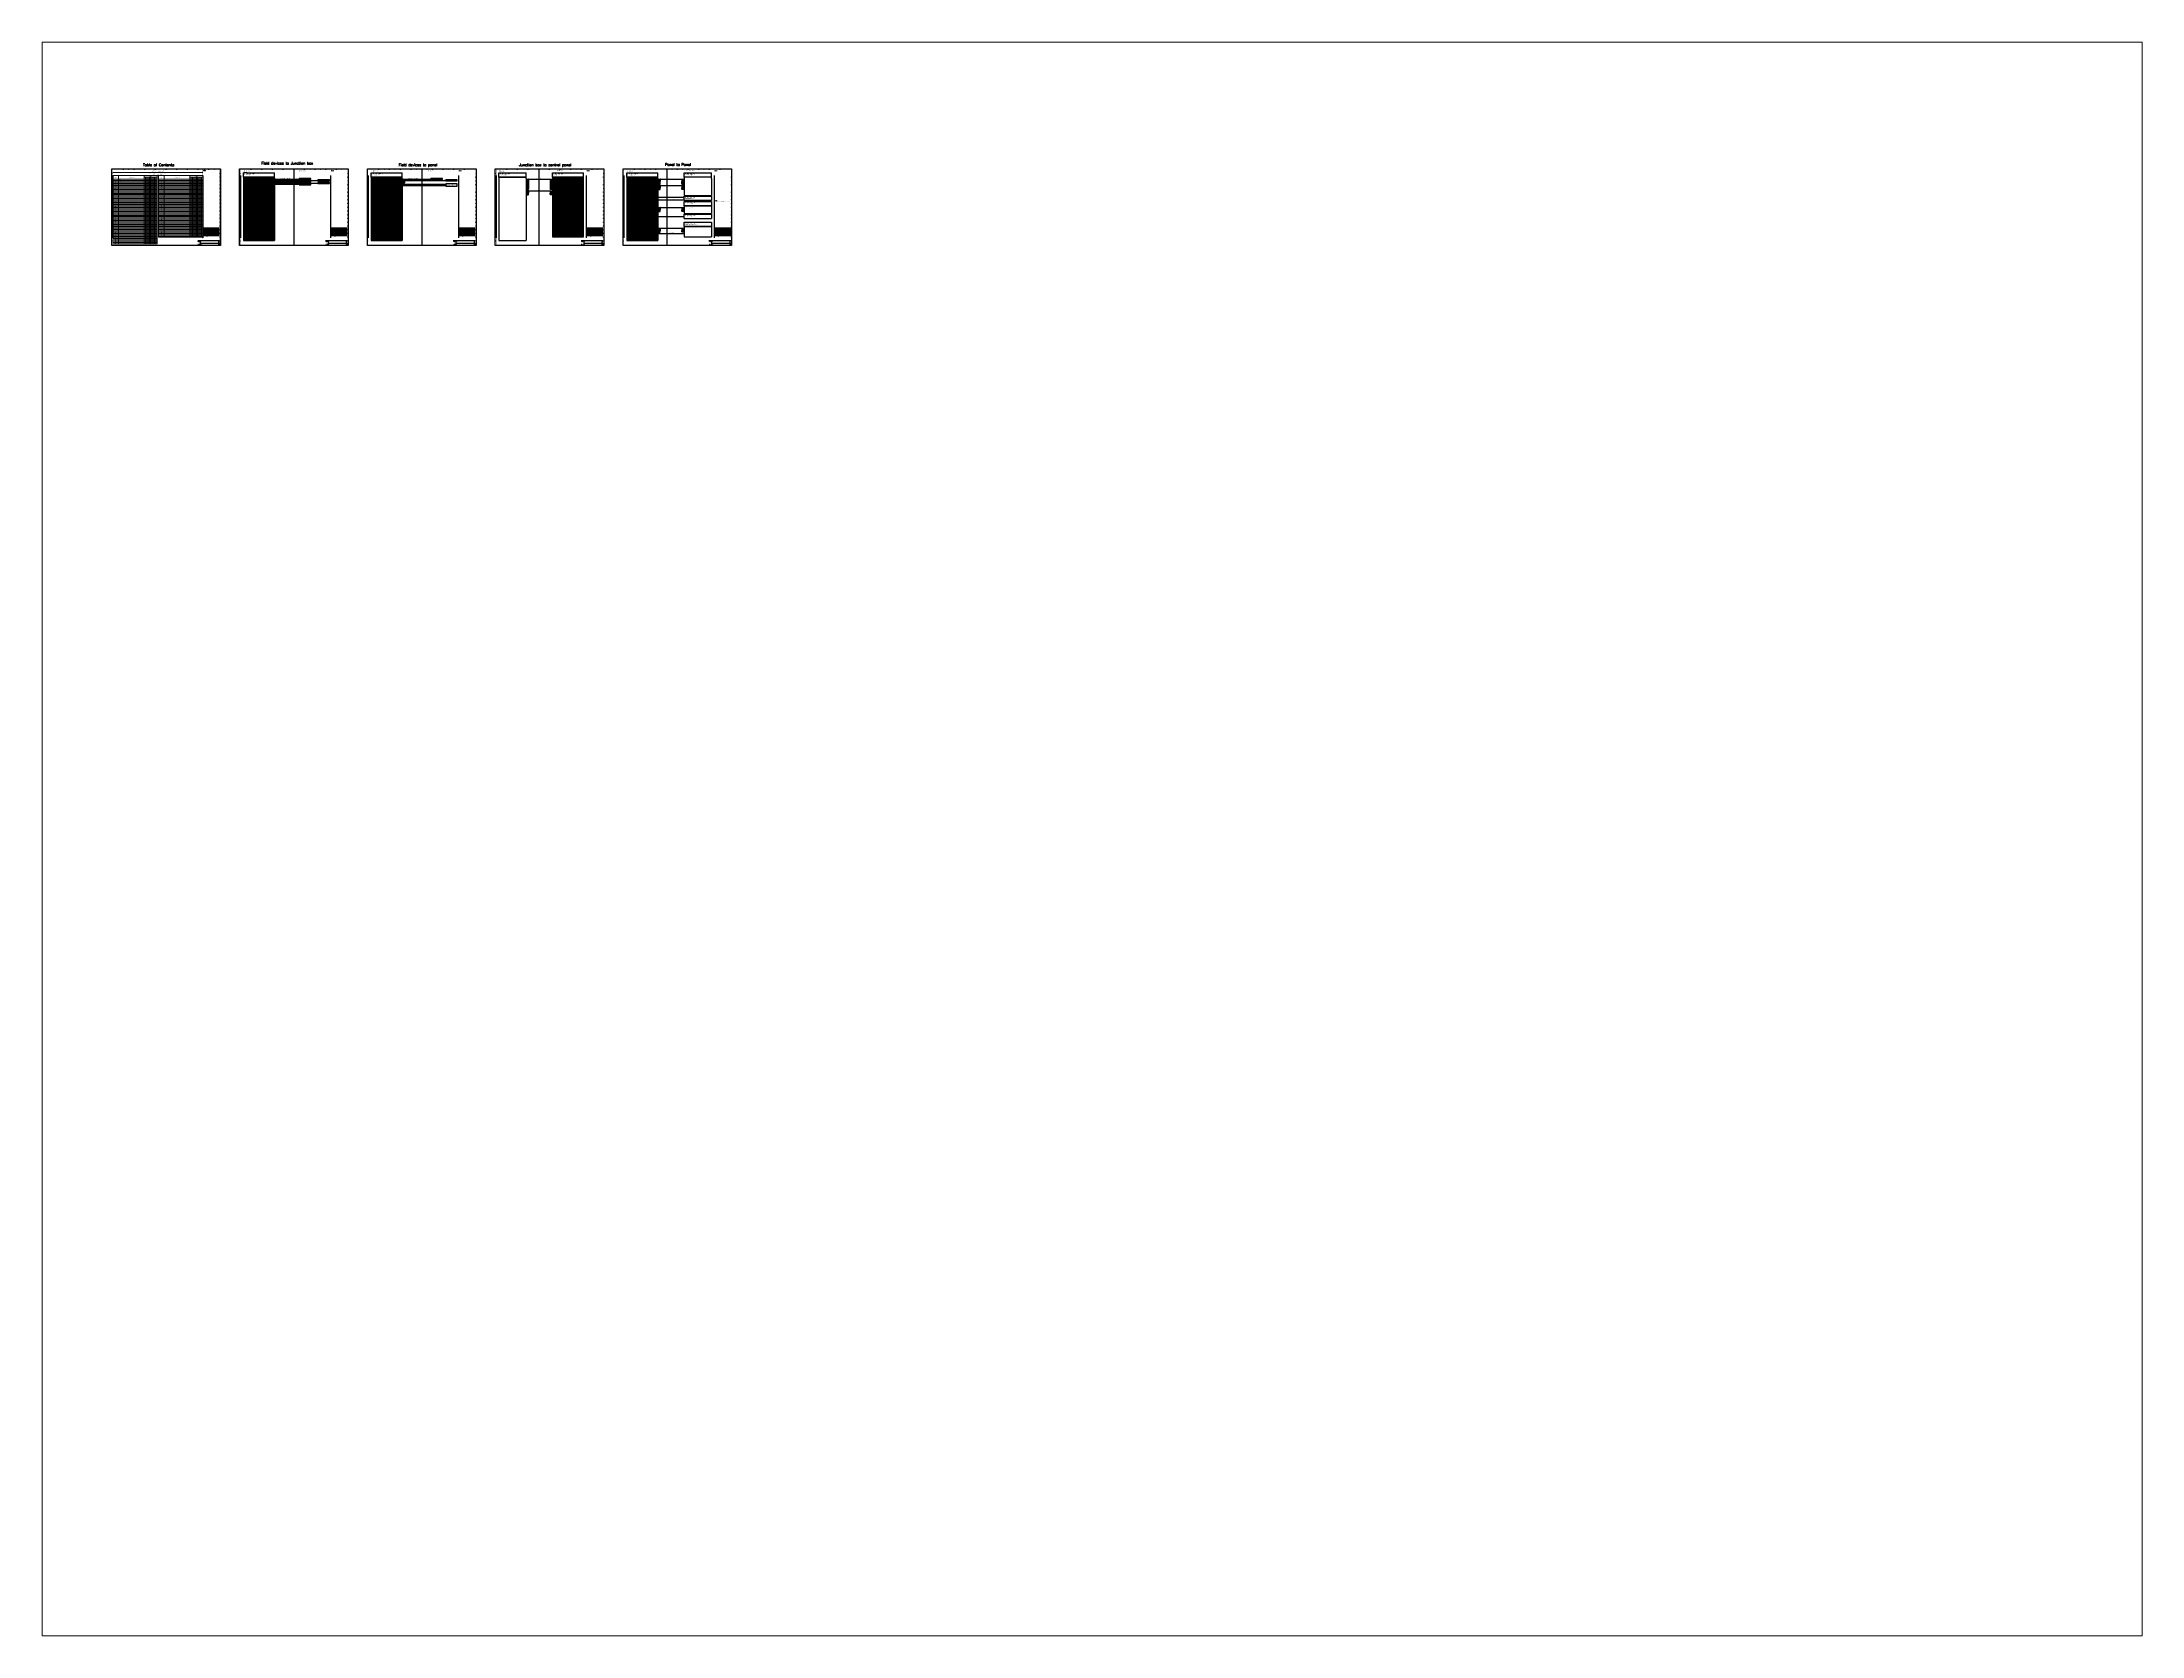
# Paper-space layout '배치2' of a CAD drawing. Header units: millimetres. Extents: x 26 to 231, y 20 to 176.
# The model-space entities are those that its viewports show. They can reach past a viewport. Long polylines and large blocks are cut down to what shows.
import ezdxf
from ezdxf.enums import TextEntityAlignment as Align

# ---------------------------------------------------------------- set-up
doc = ezdxf.new("R2010")
doc.units = ezdxf.units.MM
doc.linetypes.add('DGN Style 4', pattern=[8.553394, 4.276697, -2.138348, 0, -2.138348])
for name, color, linetype in [('BORDER', 131, 'Continuous'), ('CABLE', 1, 'Continuous'), ('LOCATION', 4, 'Continuous')]:
    doc.layers.add(name, color=color, linetype=linetype)
doc.layers.add('Text', color=7, linetype='Continuous', lineweight=13)
doc.styles.add('Arial', font='arial.ttf', dxfattribs={"width": 0.9, "height": 225})
doc.styles.add('ROMANC', font='romanc.shx')
doc.styles.add('ROMANS', font='romans.shx', dxfattribs={"height": 3})

msp = doc.modelspace()

# ---------------------------------------------------------------- linework, layer by layer
for p, q in [((1591.3, 8616.5), (1591.3, 8620)), ((1632.6, 8616.5), (1632.6, 8620)), ((1674, 8616.5), (1674, 8620)), ((1715.3, 8616.5), (1715.3, 8620)), ((1756.6, 8616.5), (1756.6, 8620)), ((1797.9, 8616.5), (1797.9, 8620)), ((1839.3, 8616.5), (1839.3, 8620)), ((1880.6, 8616.5), (1880.6, 8620)), ((1921.9, 8616.5), (1921.9, 8620)), ((2085.3, 8616.5), (2085.3, 8620)), ((2126.7, 8616.5), (2126.7, 8620)), ((2168, 8616.5), (2168, 8620)), ((2209.3, 8616.5), (2209.3, 8620)), ((2250.7, 8616.5), (2250.7, 8620)), ((2292, 8616.5), (2292, 8620)), ((2333.3, 8616.5), (2333.3, 8620)), ((2374.6, 8616.5), (2374.6, 8620)), ((2416, 8616.5), (2416, 8620)), ((2579.7, 8616.5), (2579.7, 8620)), ((2621, 8616.5), (2621, 8620)), ((2662.4, 8616.5), (2662.4, 8620)), ((2703.7, 8616.5), (2703.7, 8620)), ((2745, 8616.5), (2745, 8620)), ((2786.3, 8616.5), (2786.3, 8620)), ((2827.7, 8616.5), (2827.7, 8620)), ((2869, 8616.5), (2869, 8620)), ((2910.3, 8616.5), (2910.3, 8620)), ((3074, 8616.5), (3074, 8620)), ((3115.4, 8616.5), (3115.4, 8620)), ((3156.7, 8616.5), (3156.7, 8620)), ((3198, 8616.5), (3198, 8620)), ((3239.4, 8616.5), (3239.4, 8620)), ((3280.7, 8616.5), (3280.7, 8620)), ((3322, 8616.5), (3322, 8620)), ((3363.3, 8616.5), (3363.3, 8620)), ((3404.7, 8616.5), (3404.7, 8620)), ((3568.4, 8616.5), (3568.4, 8620)), ((3609.7, 8616.5), (3609.7, 8620)), ((3651.1, 8616.5), (3651.1, 8620)), ((3692.4, 8616.5), (3692.4, 8620)), ((3733.7, 8616.5), (3733.7, 8620)), ((3775, 8616.5), (3775, 8620)), ((3816.4, 8616.5), (3816.4, 8620)), ((3857.7, 8616.5), (3857.7, 8620)), ((3899, 8616.5), (3899, 8620)), ((1591.3, 8323), (1591.3, 8326.5)), ((1632.6, 8323), (1632.6, 8326.5)), ((1674, 8323), (1674, 8326.5)), ((1715.3, 8323), (1715.3, 8326.5)), ((1756.6, 8323), (1756.6, 8326.5)), ((1797.9, 8323), (1797.9, 8326.5)), ((1839.3, 8323), (1839.3, 8326.5)), ((1880.6, 8323), (1880.6, 8326.5)), ((1921.9, 8323), (1921.9, 8326.5)), ((2085.3, 8323), (2085.3, 8326.5)), ((2126.7, 8323), (2126.7, 8326.5)), ((2168, 8323), (2168, 8326.5)), ((2209.3, 8323), (2209.3, 8326.5)), ((2250.7, 8323), (2250.7, 8326.5)), ((2292, 8323), (2292, 8326.5)), ((2333.3, 8323), (2333.3, 8326.5)), ((2374.6, 8323), (2374.6, 8326.5)), ((2416, 8323), (2416, 8326.5)), ((2579.7, 8323), (2579.7, 8326.5)), ((2621, 8323), (2621, 8326.5)), ((2662.4, 8323), (2662.4, 8326.5)), ((2703.7, 8323), (2703.7, 8326.5)), ((2745, 8323), (2745, 8326.5)), ((2786.3, 8323), (2786.3, 8326.5)), ((2827.7, 8323), (2827.7, 8326.5)), ((2869, 8323), (2869, 8326.5)), ((2910.3, 8323), (2910.3, 8326.5)), ((3074, 8323), (3074, 8326.5)), ((3115.4, 8323), (3115.4, 8326.5)), ((3156.7, 8323), (3156.7, 8326.5)), ((3198, 8323), (3198, 8326.5)), ((3239.4, 8323), (3239.4, 8326.5)), ((3280.7, 8323), (3280.7, 8326.5)), ((3322, 8323), (3322, 8326.5)), ((3363.3, 8323), (3363.3, 8326.5)), ((3404.7, 8323), (3404.7, 8326.5)), ((3568.4, 8323), (3568.4, 8326.5)), ((3609.7, 8323), (3609.7, 8326.5)), ((3651.1, 8323), (3651.1, 8326.5)), ((3692.4, 8323), (3692.4, 8326.5)), ((3733.7, 8323), (3733.7, 8326.5)), ((3775, 8323), (3775, 8326.5)), ((3816.4, 8323), (3816.4, 8326.5)), ((3857.7, 8323), (3857.7, 8326.5)), ((3899, 8323), (3899, 8326.5))]:
    msp.add_line(p, q)
at = {"linetype": 'ByBlock', "lineweight": 5}
for p, q in [((1546.6, 8587.4), (1550.1, 8587.4)), ((1546.6, 8558.4), (1550.1, 8558.4)), ((1546.6, 8529.4), (1550.1, 8529.4)), ((1963.1, 8587.4), (1966.6, 8587.4)), ((1963.1, 8558.4), (1966.6, 8558.4)), ((1963.1, 8529.4), (1966.6, 8529.4)), ((2040.7, 8587.4), (2044.2, 8587.4)), ((2040.7, 8558.4), (2044.2, 8558.4)), ((2040.7, 8529.4), (2044.2, 8529.4)), ((2457.1, 8587.4), (2460.7, 8587.4)), ((2457.1, 8558.4), (2460.7, 8558.4)), ((2457.1, 8529.4), (2460.7, 8529.4)), ((2535, 8587.4), (2538.5, 8587.4)), ((2535, 8558.4), (2538.5, 8558.4)), ((2535, 8529.4), (2538.5, 8529.4)), ((2951.5, 8587.4), (2955, 8587.4)), ((2951.5, 8558.4), (2955, 8558.4)), ((2951.5, 8529.4), (2955, 8529.4)), ((3029.4, 8587.4), (3032.9, 8587.4)), ((3029.4, 8558.4), (3032.9, 8558.4)), ((3029.4, 8529.4), (3032.9, 8529.4)), ((3445.8, 8587.4), (3449.4, 8587.4)), ((3445.8, 8558.4), (3449.4, 8558.4)), ((3445.8, 8529.4), (3449.4, 8529.4)), ((3523.7, 8587.4), (3527.2, 8587.4)), ((3523.7, 8558.4), (3527.2, 8558.4)), ((3523.7, 8529.4), (3527.2, 8529.4)), ((3940.2, 8587.4), (3943.7, 8587.4)), ((3940.2, 8558.4), (3943.7, 8558.4)), ((3940.2, 8529.4), (3943.7, 8529.4)), ((1546.6, 8500.5), (1550.1, 8500.5)), ((1546.6, 8471.5), (1550.1, 8471.5)), ((1963.1, 8500.5), (1966.6, 8500.5)), ((1963.1, 8471.5), (1966.6, 8471.5)), ((2040.7, 8500.5), (2044.2, 8500.5)), ((2040.7, 8471.5), (2044.2, 8471.5)), ((2457.1, 8500.5), (2460.7, 8500.5)), ((2457.1, 8471.5), (2460.7, 8471.5)), ((2535, 8500.5), (2538.5, 8500.5)), ((2535, 8471.5), (2538.5, 8471.5)), ((2951.5, 8500.5), (2955, 8500.5)), ((2951.5, 8471.5), (2955, 8471.5)), ((3029.4, 8500.5), (3032.9, 8500.5)), ((3029.4, 8471.5), (3032.9, 8471.5)), ((3445.8, 8500.5), (3449.4, 8500.5)), ((3445.8, 8471.5), (3449.4, 8471.5)), ((3523.7, 8500.5), (3527.2, 8500.5)), ((3523.7, 8471.5), (3527.2, 8471.5)), ((3940.2, 8500.5), (3943.7, 8500.5)), ((3940.2, 8471.5), (3943.7, 8471.5)), ((1546.6, 8442.5), (1550.1, 8442.5)), ((1546.6, 8413.6), (1550.1, 8413.6)), ((1546.6, 8384.6), (1550.1, 8384.6)), ((1963.1, 8442.5), (1966.6, 8442.5)), ((1963.1, 8413.6), (1966.6, 8413.6)), ((1963.1, 8384.6), (1966.6, 8384.6)), ((2040.7, 8442.5), (2044.2, 8442.5)), ((2040.7, 8413.6), (2044.2, 8413.6)), ((2040.7, 8384.6), (2044.2, 8384.6)), ((2457.1, 8442.5), (2460.7, 8442.5)), ((2457.1, 8413.6), (2460.7, 8413.6)), ((2457.1, 8384.6), (2460.7, 8384.6)), ((2535, 8442.5), (2538.5, 8442.5)), ((2535, 8413.6), (2538.5, 8413.6)), ((2535, 8384.6), (2538.5, 8384.6)), ((2951.5, 8442.5), (2955, 8442.5)), ((2951.5, 8413.6), (2955, 8413.6)), ((2951.5, 8384.6), (2955, 8384.6)), ((3029.4, 8442.5), (3032.9, 8442.5)), ((3029.4, 8413.6), (3032.9, 8413.6)), ((3029.4, 8384.6), (3032.9, 8384.6)), ((3445.8, 8442.5), (3449.4, 8442.5)), ((3445.8, 8413.6), (3449.4, 8413.6)), ((3445.8, 8384.6), (3449.4, 8384.6)), ((3523.7, 8442.5), (3527.2, 8442.5)), ((3523.7, 8413.6), (3527.2, 8413.6)), ((3523.7, 8384.6), (3527.2, 8384.6)), ((3940.2, 8442.5), (3943.7, 8442.5)), ((3940.2, 8413.6), (3943.7, 8413.6)), ((3940.2, 8384.6), (3943.7, 8384.6)), ((1546.6, 8355.6), (1550.1, 8355.6)), ((1963.1, 8355.6), (1966.6, 8355.6)), ((2040.7, 8355.6), (2044.2, 8355.6)), ((2457.1, 8355.6), (2460.7, 8355.6)), ((2535, 8355.6), (2538.5, 8355.6)), ((2951.5, 8355.6), (2955, 8355.6)), ((3029.4, 8355.6), (3032.9, 8355.6)), ((3445.8, 8355.6), (3449.4, 8355.6)), ((3523.7, 8355.6), (3527.2, 8355.6)), ((3940.2, 8355.6), (3943.7, 8355.6))]:
    msp.add_line(p, q, dxfattribs=at)
at = {"layer": 'BORDER', "linetype": 'DGN Style 4'}
for p, q in [((2250.7, 8616.5), (2250.7, 8326.5)), ((2745, 8616.5), (2745, 8323)), ((3198, 8616.5), (3198, 8323)), ((3692.4, 8616.5), (3692.4, 8323))]:
    msp.add_line(p, q, dxfattribs=at)
at = {"layer": 'BORDER'}
for p, q in [((1550.1, 8594.3), (1550.1, 8353.4)), ((1898.5, 8594.3), (1898.5, 8353.4)), ((2044.2, 8594.3), (2044.2, 8353.4)), ((2055.2, 8587.4), (2055.2, 8604.1)), ((2070.2, 8604.1), (2055.2, 8604.1)), ((2055.2, 8588.5), (2175.2, 8588.5)), ((2055.2, 8587.4), (2070.2, 8587.4)), ((2055.2, 8587.4), (2055.2, 8577.4)), ((2055.2, 8587.4), (2055.2, 8582.4)), ((2055.2, 8582.4), (2070.2, 8582.4)), ((2085.2, 8582.4), (2055.2, 8582.4)), ((2055.2, 8582.4), (2055.2, 8577.4)), ((2055.2, 8577.4), (2070.2, 8577.4)), ((2055.2, 8577.4), (2085.2, 8577.4)), ((2055.2, 8577.4), (2055.2, 8342.4)), ((2055.2, 8572.4), (2070.2, 8572.4)), ((2055.2, 8567.4), (2070.2, 8567.4)), ((2055.2, 8562.4), (2070.2, 8562.4)), ((2055.2, 8557.4), (2070.2, 8557.4)), ((2055.2, 8552.4), (2070.2, 8552.4)), ((2055.2, 8547.4), (2070.2, 8547.4)), ((2055.2, 8542.4), (2070.2, 8542.4)), ((2055.2, 8537.4), (2070.2, 8537.4)), ((2055.2, 8532.4), (2070.2, 8532.4)), ((2070.2, 8604.1), (2175.2, 8604.1)), ((2070.2, 8582.4), (2085.2, 8582.4)), ((2070.2, 8577.4), (2130.2, 8577.4)), ((2070.2, 8572.4), (2130.2, 8572.4)), ((2070.2, 8567.4), (2130.2, 8567.4)), ((2070.2, 8562.4), (2130.2, 8562.4)), ((2070.2, 8557.4), (2130.2, 8557.4)), ((2070.2, 8552.4), (2130.2, 8552.4)), ((2070.2, 8547.4), (2130.2, 8547.4)), ((2070.2, 8542.4), (2130.2, 8542.4)), ((2070.2, 8537.4), (2130.2, 8537.4)), ((2070.2, 8532.4), (2130.2, 8532.4)), ((2085.2, 8582.4), (2085.2, 8587.4)), ((2085.2, 8582.4), (2100.2, 8582.4)), ((2085.2, 8582.4), (2085.2, 8342.4)), ((2085.2, 8577.4), (2085.2, 8582.4)), ((2100.2, 8582.4), (2100.2, 8587.4)), ((2100.2, 8582.4), (2115.2, 8582.4)), ((2100.2, 8582.4), (2100.2, 8342.4)), ((2115.2, 8582.4), (2115.2, 8587.4)), ((2115.2, 8582.4), (2130.2, 8582.4)), ((2115.2, 8582.4), (2115.2, 8342.4)), ((2130.2, 8588.5), (2145.2, 8588.5)), ((2130.2, 8582.4), (2130.2, 8587.4)), ((2130.2, 8582.4), (2130.2, 8587.4)), ((2130.2, 8587.4), (2160.2, 8587.4)), ((2130.2, 8582.4), (2130.2, 8342.4)), ((2130.2, 8582.4), (2130.2, 8342.4)), ((2130.2, 8582.4), (2160.2, 8582.4)), ((2130.2, 8577.4), (2160.2, 8577.4)), ((2130.2, 8572.4), (2160.2, 8572.4)), ((2130.2, 8567.4), (2160.2, 8567.4)), ((2130.2, 8567.4), (2160.2, 8567.4)), ((2130.2, 8562.4), (2160.2, 8562.4)), ((2130.2, 8557.4), (2160.2, 8557.4)), ((2130.2, 8552.4), (2160.2, 8552.4)), ((2130.2, 8547.4), (2160.2, 8547.4)), ((2130.2, 8542.4), (2160.2, 8542.4)), ((2130.2, 8537.4), (2160.2, 8537.4)), ((2130.2, 8532.4), (2160.2, 8532.4)), ((2145.2, 8588.5), (2175.2, 8588.5)), ((2145.2, 8582.4), (2145.2, 8587.4)), ((2145.2, 8582.4), (2145.2, 8342.4)), ((2160.2, 8582.4), (2160.2, 8587.4)), ((2160.2, 8587.4), (2175.2, 8587.4)), ((2160.2, 8587.4), (2175.2, 8587.4)), ((2160.2, 8582.4), (2160.2, 8342.4)), ((2160.2, 8582.4), (2175.2, 8582.4)), ((2160.2, 8577.4), (2175.2, 8577.4)), ((2160.2, 8572.4), (2175.2, 8572.4)), ((2160.2, 8567.4), (2175.2, 8567.4)), ((2160.2, 8562.4), (2175.2, 8562.4)), ((2160.2, 8557.4), (2175.2, 8557.4)), ((2160.2, 8552.4), (2175.2, 8552.4)), ((2160.2, 8547.4), (2175.2, 8547.4)), ((2160.2, 8542.4), (2175.2, 8542.4)), ((2160.2, 8542.4), (2175.2, 8542.4)), ((2160.2, 8537.4), (2175.2, 8537.4)), ((2160.2, 8532.4), (2175.2, 8532.4)), ((2175.2, 8587.4), (2175.2, 8604.1)), ((2175.2, 8582.4), (2175.2, 8587.4)), ((2175.2, 8582.4), (2175.2, 8342.4)), ((2315.9, 8581.9), (2270.9, 8581.9)), ((2270.9, 8581.9), (2270.9, 8580.1)), ((2270.9, 8580.1), (2270.9, 8578.3)), ((2270.9, 8578.3), (2315.9, 8578.3)), ((2315.9, 8571.9), (2270.9, 8571.9)), ((2270.9, 8571.9), (2270.9, 8570.1)), ((2270.9, 8570.1), (2270.9, 8568.3)), ((2270.9, 8568.3), (2315.9, 8568.3)), ((2315.9, 8561.9), (2270.9, 8561.9)), ((2270.9, 8561.9), (2270.9, 8560.1)), ((2270.9, 8560.1), (2270.9, 8558.3)), ((2270.9, 8558.3), (2315.9, 8558.3)), ((2315.9, 8578.3), (2315.9, 8581.9)), ((2315.9, 8568.3), (2315.9, 8571.9)), ((2315.9, 8558.3), (2315.9, 8561.9)), ((2388.3, 8576.9), (2343.3, 8576.9)), ((2343.3, 8576.9), (2343.3, 8575.1)), ((2343.3, 8575.1), (2343.3, 8573.3)), ((2343.3, 8573.3), (2388.3, 8573.3)), ((2388.3, 8566.9), (2343.3, 8566.9)), ((2343.3, 8566.9), (2343.3, 8565.1)), ((2343.3, 8565.1), (2343.3, 8563.3)), ((2343.3, 8563.3), (2388.3, 8563.3)), ((2388.3, 8573.3), (2388.3, 8576.9)), ((2388.3, 8563.3), (2388.3, 8566.9)), ((2392.6, 8594.3), (2392.6, 8353.4)), ((2538.5, 8594.3), (2538.5, 8353.4)), ((2549.5, 8587.4), (2549.5, 8604.1)), ((2549.5, 8604.1), (2669.5, 8604.1)), ((2549.5, 8588.5), (2669.5, 8588.5)), ((2549.5, 8587.4), (2564.5, 8587.4)), ((2549.5, 8587.4), (2549.5, 8577.4)), ((2549.5, 8587.4), (2549.5, 8582.4)), ((2549.5, 8582.4), (2564.5, 8582.4)), ((2579.5, 8582.4), (2549.5, 8582.4)), ((2549.5, 8582.4), (2549.5, 8577.4)), ((2549.5, 8577.4), (2564.5, 8577.4)), ((2549.5, 8577.4), (2579.5, 8577.4)), ((2549.5, 8577.4), (2549.5, 8342.4)), ((2549.5, 8572.4), (2564.5, 8572.4)), ((2549.5, 8567.4), (2564.5, 8567.4)), ((2549.5, 8562.4), (2564.5, 8562.4)), ((2549.5, 8557.4), (2564.5, 8557.4)), ((2549.5, 8552.4), (2564.5, 8552.4)), ((2549.5, 8547.4), (2564.5, 8547.4)), ((2549.5, 8542.4), (2564.5, 8542.4)), ((2549.5, 8537.4), (2564.5, 8537.4)), ((2549.5, 8532.4), (2564.5, 8532.4)), ((2564.5, 8582.4), (2579.5, 8582.4)), ((2564.5, 8577.4), (2624.5, 8577.4)), ((2564.5, 8572.4), (2624.5, 8572.4)), ((2564.5, 8567.4), (2624.5, 8567.4)), ((2564.5, 8562.4), (2624.5, 8562.4)), ((2564.5, 8557.4), (2624.5, 8557.4)), ((2564.5, 8552.4), (2624.5, 8552.4)), ((2564.5, 8547.4), (2624.5, 8547.4)), ((2564.5, 8542.4), (2624.5, 8542.4)), ((2564.5, 8537.4), (2624.5, 8537.4)), ((2564.5, 8532.4), (2624.5, 8532.4)), ((2579.5, 8582.4), (2579.5, 8587.4)), ((2579.5, 8582.4), (2594.5, 8582.4)), ((2579.5, 8582.4), (2579.5, 8342.4)), ((2579.5, 8577.4), (2579.5, 8582.4)), ((2594.5, 8582.4), (2594.5, 8587.4)), ((2594.5, 8582.4), (2609.5, 8582.4)), ((2594.5, 8582.4), (2594.5, 8342.4)), ((2609.5, 8582.4), (2609.5, 8587.4)), ((2609.5, 8582.4), (2624.5, 8582.4)), ((2609.5, 8582.4), (2609.5, 8342.4)), ((2624.5, 8582.4), (2624.5, 8587.4)), ((2624.5, 8582.4), (2624.5, 8587.4)), ((2624.5, 8587.4), (2654.5, 8587.4)), ((2624.5, 8582.4), (2624.5, 8342.4)), ((2624.5, 8582.4), (2624.5, 8342.4)), ((2624.5, 8582.4), (2654.5, 8582.4)), ((2624.5, 8577.4), (2654.5, 8577.4)), ((2624.5, 8572.4), (2654.5, 8572.4)), ((2624.5, 8567.4), (2654.5, 8567.4)), ((2624.5, 8567.4), (2654.5, 8567.4)), ((2624.5, 8562.4), (2654.5, 8562.4)), ((2624.5, 8557.4), (2654.5, 8557.4)), ((2624.5, 8552.4), (2654.5, 8552.4)), ((2624.5, 8547.4), (2654.5, 8547.4)), ((2624.5, 8542.4), (2654.5, 8542.4)), ((2624.5, 8537.4), (2654.5, 8537.4)), ((2624.5, 8532.4), (2654.5, 8532.4)), ((2639.5, 8582.4), (2639.5, 8587.4)), ((2639.5, 8582.4), (2639.5, 8342.4)), ((2654.5, 8582.4), (2654.5, 8587.4)), ((2654.5, 8587.4), (2669.5, 8587.4)), ((2654.5, 8582.4), (2654.5, 8342.4)), ((2654.5, 8582.4), (2669.5, 8582.4)), ((2654.5, 8577.4), (2669.5, 8577.4)), ((2654.5, 8572.4), (2669.5, 8572.4)), ((2654.5, 8567.4), (2669.5, 8567.4)), ((2654.5, 8562.4), (2669.5, 8562.4)), ((2654.5, 8557.4), (2669.5, 8557.4)), ((2654.5, 8552.4), (2669.5, 8552.4)), ((2654.5, 8547.4), (2669.5, 8547.4)), ((2654.5, 8542.4), (2669.5, 8542.4)), ((2654.5, 8542.4), (2669.5, 8542.4)), ((2654.5, 8537.4), (2669.5, 8537.4)), ((2654.5, 8532.4), (2669.5, 8532.4)), ((2669.5, 8582.4), (2669.5, 8604.1)), ((2669.5, 8582.4), (2669.5, 8342.4)), ((2825.3, 8581.9), (2780.3, 8581.9)), ((2780.3, 8581.9), (2780.3, 8580.1)), ((2780.3, 8580.1), (2780.3, 8578.3)), ((2780.3, 8578.3), (2825.3, 8578.3)), ((2825.3, 8578.3), (2825.3, 8581.9)), ((2882.7, 8576.9), (2837.7, 8576.9)), ((2837.7, 8576.9), (2837.7, 8575.1)), ((2837.7, 8575.1), (2837.7, 8573.3)), ((2837.7, 8573.3), (2882.7, 8573.3)), ((2882.7, 8561.8), (2837.7, 8561.8)), ((2837.7, 8561.8), (2837.7, 8560)), ((2837.7, 8560), (2837.7, 8558.2)), ((2837.7, 8556.9), (2837.7, 8558.2)), ((2837.7, 8556.9), (2837.7, 8555.1)), ((2837.7, 8555.1), (2837.7, 8553.3)), ((2837.7, 8553.3), (2882.7, 8553.3)), ((2882.7, 8573.3), (2882.7, 8576.9)), ((2882.7, 8558.2), (2882.7, 8561.8)), ((2882.7, 8556.9), (2882.7, 8558.2)), ((2882.7, 8553.3), (2882.7, 8556.9)), ((2886.9, 8594.3), (2886.9, 8353.4)), ((3032.9, 8594.3), (3032.9, 8353.4)), ((3043.9, 8604.1), (3148.9, 8604.1)), ((3043.9, 8587.4), (3043.9, 8604.1)), ((3043.9, 8587.4), (3058.9, 8587.4)), ((3043.9, 8587.4), (3058.9, 8587.4)), ((3043.9, 8587.4), (3043.9, 8577.4)), ((3043.9, 8587.4), (3043.9, 8582.4)), ((3043.9, 8582.4), (3043.9, 8577.4)), ((3043.9, 8577.4), (3043.9, 8342.4)), ((3118.9, 8588.5), (3148.9, 8588.5)), ((3118.9, 8587.4), (3148.9, 8587.4)), ((3148.9, 8587.4), (3148.9, 8604.1)), ((3148.9, 8582.4), (3148.9, 8587.4)), ((3148.9, 8582.4), (3148.9, 8342.4)), ((3251.2, 8587.4), (3251.2, 8604.1)), ((3251.2, 8604.1), (3371.2, 8604.1)), ((3251.2, 8588.5), (3371.2, 8588.5)), ((3251.2, 8587.4), (3251.2, 8577.4)), ((3251.2, 8587.4), (3251.2, 8582.4)), ((3251.2, 8582.4), (3266.2, 8582.4)), ((3281.2, 8582.4), (3251.2, 8582.4)), ((3251.2, 8582.4), (3251.2, 8577.4)), ((3251.2, 8577.4), (3266.2, 8577.4)), ((3251.2, 8577.4), (3281.2, 8577.4)), ((3251.2, 8577.4), (3251.2, 8357.4)), ((3251.2, 8572.4), (3281.2, 8572.4)), ((3251.2, 8567.4), (3281.2, 8567.4)), ((3251.2, 8562.4), (3281.2, 8562.4)), ((3251.2, 8557.4), (3281.2, 8557.4)), ((3251.2, 8552.4), (3281.2, 8552.4)), ((3251.2, 8547.4), (3281.2, 8547.4)), ((3251.2, 8542.4), (3281.2, 8542.4)), ((3251.2, 8537.4), (3281.2, 8537.4)), ((3251.2, 8532.4), (3281.2, 8532.4)), ((3266.2, 8582.4), (3281.2, 8582.4)), ((3281.2, 8582.4), (3281.2, 8587.4)), ((3281.2, 8582.4), (3296.2, 8582.4)), ((3281.2, 8582.4), (3281.2, 8357.4)), ((3281.2, 8577.4), (3281.2, 8582.4)), ((3281.2, 8577.4), (3341.2, 8577.4)), ((3281.2, 8577.4), (3341.2, 8577.4)), ((3281.2, 8572.4), (3341.2, 8572.4)), ((3281.2, 8572.4), (3341.2, 8572.4)), ((3281.2, 8567.4), (3341.2, 8567.4)), ((3281.2, 8567.4), (3341.2, 8567.4)), ((3281.2, 8562.4), (3341.2, 8562.4)), ((3281.2, 8562.4), (3341.2, 8562.4)), ((3281.2, 8557.4), (3341.2, 8557.4)), ((3281.2, 8557.4), (3341.2, 8557.4)), ((3281.2, 8552.4), (3341.2, 8552.4)), ((3281.2, 8552.4), (3341.2, 8552.4)), ((3281.2, 8547.4), (3341.2, 8547.4)), ((3281.2, 8547.4), (3341.2, 8547.4)), ((3281.2, 8542.4), (3341.2, 8542.4)), ((3281.2, 8542.4), (3341.2, 8542.4)), ((3281.2, 8537.4), (3341.2, 8537.4)), ((3281.2, 8537.4), (3341.2, 8537.4)), ((3281.2, 8532.4), (3341.2, 8532.4)), ((3281.2, 8532.4), (3341.2, 8532.4)), ((3296.2, 8582.4), (3296.2, 8587.4)), ((3296.2, 8582.4), (3311.2, 8582.4)), ((3296.2, 8582.4), (3296.2, 8357.4)), ((3311.2, 8582.4), (3311.2, 8587.4)), ((3311.2, 8582.4), (3326.2, 8582.4)), ((3311.2, 8582.4), (3311.2, 8357.4)), ((3326.2, 8582.4), (3326.2, 8587.4)), ((3326.2, 8582.4), (3326.2, 8587.4)), ((3326.2, 8587.4), (3356.2, 8587.4)), ((3326.2, 8582.4), (3326.2, 8357.4)), ((3326.2, 8582.4), (3326.2, 8357.4)), ((3326.2, 8582.4), (3356.2, 8582.4)), ((3326.2, 8577.4), (3356.2, 8577.4)), ((3326.2, 8572.4), (3356.2, 8572.4)), ((3326.2, 8567.4), (3356.2, 8567.4)), ((3326.2, 8567.4), (3356.2, 8567.4)), ((3326.2, 8562.4), (3356.2, 8562.4)), ((3326.2, 8557.4), (3356.2, 8557.4)), ((3326.2, 8552.4), (3356.2, 8552.4)), ((3326.2, 8547.4), (3356.2, 8547.4)), ((3326.2, 8542.4), (3356.2, 8542.4)), ((3326.2, 8537.4), (3356.2, 8537.4)), ((3326.2, 8532.4), (3356.2, 8532.4)), ((3341.2, 8582.4), (3341.2, 8587.4)), ((3341.2, 8582.4), (3341.2, 8357.4)), ((3356.2, 8582.4), (3356.2, 8587.4)), ((3356.2, 8587.4), (3371.2, 8587.4)), ((3356.2, 8582.4), (3356.2, 8357.4)), ((3356.2, 8582.4), (3371.2, 8582.4)), ((3356.2, 8577.4), (3371.2, 8577.4)), ((3356.2, 8572.4), (3371.2, 8572.4)), ((3356.2, 8567.4), (3371.2, 8567.4)), ((3356.2, 8562.4), (3371.2, 8562.4)), ((3356.2, 8557.4), (3371.2, 8557.4)), ((3356.2, 8552.4), (3371.2, 8552.4)), ((3356.2, 8547.4), (3371.2, 8547.4)), ((3356.2, 8542.4), (3371.2, 8542.4)), ((3356.2, 8542.4), (3371.2, 8542.4)), ((3356.2, 8537.4), (3371.2, 8537.4)), ((3356.2, 8532.4), (3371.2, 8532.4)), ((3371.2, 8582.4), (3371.2, 8604.1)), ((3371.2, 8357.4), (3371.2, 8587.4)), ((3381.3, 8594.3), (3381.3, 8353.4)), ((3527.2, 8594.3), (3527.2, 8353.4)), ((3538.2, 8587.4), (3538.2, 8604.1)), ((3538.2, 8604.1), (3658.2, 8604.1)), ((3538.2, 8588.5), (3658.2, 8588.5)), ((3538.2, 8587.4), (3553.2, 8587.4)), ((3538.2, 8587.4), (3538.2, 8577.4)), ((3538.2, 8587.4), (3538.2, 8582.4)), ((3538.2, 8582.4), (3553.2, 8582.4)), ((3568.2, 8582.4), (3538.2, 8582.4)), ((3538.2, 8582.4), (3538.2, 8577.4)), ((3538.2, 8577.4), (3553.2, 8577.4)), ((3538.2, 8577.4), (3568.2, 8577.4)), ((3538.2, 8577.4), (3538.2, 8342.4)), ((3538.2, 8572.4), (3553.2, 8572.4)), ((3538.2, 8567.4), (3553.2, 8567.4)), ((3538.2, 8562.4), (3553.2, 8562.4)), ((3538.2, 8557.4), (3553.2, 8557.4)), ((3538.2, 8552.4), (3553.2, 8552.4)), ((3538.2, 8547.4), (3553.2, 8547.4)), ((3538.2, 8542.4), (3553.2, 8542.4)), ((3538.2, 8537.4), (3553.2, 8537.4)), ((3538.2, 8532.4), (3553.2, 8532.4)), ((3553.2, 8582.4), (3568.2, 8582.4)), ((3553.2, 8577.4), (3613.2, 8577.4)), ((3553.2, 8572.4), (3613.2, 8572.4)), ((3553.2, 8567.4), (3613.2, 8567.4)), ((3553.2, 8562.4), (3613.2, 8562.4)), ((3553.2, 8557.4), (3613.2, 8557.4)), ((3553.2, 8552.4), (3613.2, 8552.4)), ((3553.2, 8547.4), (3613.2, 8547.4)), ((3553.2, 8542.4), (3613.2, 8542.4)), ((3553.2, 8537.4), (3613.2, 8537.4)), ((3553.2, 8532.4), (3613.2, 8532.4)), ((3568.2, 8582.4), (3568.2, 8587.4)), ((3568.2, 8582.4), (3583.2, 8582.4)), ((3568.2, 8582.4), (3568.2, 8342.4)), ((3568.2, 8577.4), (3568.2, 8582.4)), ((3583.2, 8582.4), (3583.2, 8587.4)), ((3583.2, 8582.4), (3598.2, 8582.4)), ((3583.2, 8582.4), (3583.2, 8342.4)), ((3598.2, 8582.4), (3598.2, 8587.4)), ((3598.2, 8582.4), (3613.2, 8582.4)), ((3598.2, 8582.4), (3598.2, 8342.4)), ((3613.2, 8582.4), (3613.2, 8587.4)), ((3613.2, 8582.4), (3613.2, 8587.4)), ((3613.2, 8587.4), (3643.2, 8587.4)), ((3613.2, 8582.4), (3613.2, 8342.4)), ((3613.2, 8582.4), (3613.2, 8342.4)), ((3613.2, 8582.4), (3643.2, 8582.4)), ((3613.2, 8577.4), (3643.2, 8577.4)), ((3613.2, 8572.4), (3643.2, 8572.4)), ((3613.2, 8567.4), (3643.2, 8567.4)), ((3613.2, 8567.4), (3643.2, 8567.4)), ((3613.2, 8562.4), (3643.2, 8562.4)), ((3613.2, 8557.4), (3643.2, 8557.4)), ((3613.2, 8552.4), (3643.2, 8552.4)), ((3613.2, 8547.4), (3643.2, 8547.4)), ((3613.2, 8542.4), (3643.2, 8542.4)), ((3613.2, 8537.4), (3643.2, 8537.4)), ((3613.2, 8532.4), (3643.2, 8532.4)), ((3628.2, 8582.4), (3628.2, 8587.4)), ((3628.2, 8582.4), (3628.2, 8342.4)), ((3643.2, 8582.4), (3643.2, 8587.4)), ((3643.2, 8587.4), (3658.2, 8587.4)), ((3643.2, 8582.4), (3643.2, 8342.4)), ((3643.2, 8582.4), (3658.2, 8582.4)), ((3643.2, 8577.4), (3658.2, 8577.4)), ((3643.2, 8572.4), (3658.2, 8572.4)), ((3643.2, 8567.4), (3658.2, 8567.4)), ((3643.2, 8562.4), (3658.2, 8562.4)), ((3643.2, 8557.4), (3658.2, 8557.4)), ((3643.2, 8552.4), (3658.2, 8552.4)), ((3643.2, 8547.4), (3658.2, 8547.4)), ((3643.2, 8542.4), (3658.2, 8542.4)), ((3643.2, 8542.4), (3658.2, 8542.4)), ((3643.2, 8537.4), (3658.2, 8537.4)), ((3643.2, 8532.4), (3658.2, 8532.4)), ((3658.2, 8582.4), (3658.2, 8604.1)), ((3658.2, 8582.4), (3658.2, 8342.4)), ((3760.6, 8604.1), (3865.6, 8604.1)), ((3760.6, 8587.4), (3760.6, 8604.1)), ((3760.6, 8587.4), (3760.6, 8577.4)), ((3760.6, 8587.4), (3760.6, 8582.4)), ((3760.6, 8582.4), (3760.6, 8577.4)), ((3760.6, 8577.4), (3760.6, 8517.4)), ((3835.6, 8588.5), (3865.6, 8588.5)), ((3865.6, 8587.4), (3865.6, 8604.1)), ((3865.6, 8582.4), (3865.6, 8587.4)), ((3865.6, 8582.4), (3865.6, 8517.4)), ((3875.6, 8594.3), (3875.6, 8353.4)), ((2055.2, 8527.4), (2070.2, 8527.4)), ((2055.2, 8522.4), (2070.2, 8522.4)), ((2055.2, 8517.4), (2070.2, 8517.4)), ((2055.2, 8512.4), (2070.2, 8512.4)), ((2055.2, 8507.4), (2070.2, 8507.4)), ((2055.2, 8502.4), (2070.2, 8502.4)), ((2055.2, 8497.4), (2070.2, 8497.4)), ((2055.2, 8492.4), (2070.2, 8492.4)), ((2055.2, 8487.4), (2070.2, 8487.4)), ((2055.2, 8482.4), (2070.2, 8482.4)), ((2055.2, 8477.4), (2070.2, 8477.4)), ((2055.2, 8472.4), (2070.2, 8472.4)), ((2055.2, 8467.4), (2070.2, 8467.4)), ((2055.2, 8462.4), (2070.2, 8462.4)), ((2055.2, 8457.4), (2070.2, 8457.4)), ((2055.2, 8452.4), (2070.2, 8452.4)), ((2055.2, 8452.4), (2070.2, 8452.4)), ((2055.2, 8447.4), (2070.2, 8447.4)), ((2070.2, 8527.4), (2130.2, 8527.4)), ((2070.2, 8522.4), (2130.2, 8522.4)), ((2070.2, 8517.4), (2130.2, 8517.4)), ((2070.2, 8512.4), (2130.2, 8512.4)), ((2070.2, 8507.4), (2130.2, 8507.4)), ((2070.2, 8502.4), (2130.2, 8502.4)), ((2070.2, 8497.4), (2130.2, 8497.4)), ((2070.2, 8492.4), (2130.2, 8492.4)), ((2070.2, 8487.4), (2130.2, 8487.4)), ((2070.2, 8482.4), (2130.2, 8482.4)), ((2070.2, 8477.4), (2130.2, 8477.4)), ((2070.2, 8472.4), (2130.2, 8472.4)), ((2070.2, 8467.4), (2130.2, 8467.4)), ((2070.2, 8462.4), (2130.2, 8462.4)), ((2070.2, 8457.4), (2130.2, 8457.4)), ((2070.2, 8452.4), (2130.2, 8452.4)), ((2070.2, 8452.4), (2130.2, 8452.4)), ((2070.2, 8447.4), (2130.2, 8447.4)), ((2130.2, 8527.4), (2160.2, 8527.4)), ((2130.2, 8522.4), (2160.2, 8522.4)), ((2130.2, 8517.4), (2160.2, 8517.4)), ((2130.2, 8512.4), (2160.2, 8512.4)), ((2130.2, 8507.4), (2160.2, 8507.4)), ((2130.2, 8502.4), (2160.2, 8502.4)), ((2130.2, 8497.4), (2160.2, 8497.4)), ((2130.2, 8492.4), (2160.2, 8492.4)), ((2130.2, 8487.4), (2160.2, 8487.4)), ((2130.2, 8482.4), (2160.2, 8482.4)), ((2130.2, 8477.4), (2160.2, 8477.4)), ((2130.2, 8472.4), (2160.2, 8472.4)), ((2130.2, 8467.4), (2160.2, 8467.4)), ((2130.2, 8462.4), (2160.2, 8462.4)), ((2130.2, 8457.4), (2160.2, 8457.4)), ((2130.2, 8452.4), (2160.2, 8452.4)), ((2130.2, 8447.4), (2160.2, 8447.4)), ((2160.2, 8527.4), (2175.2, 8527.4)), ((2160.2, 8522.4), (2175.2, 8522.4)), ((2160.2, 8517.4), (2175.2, 8517.4)), ((2160.2, 8512.4), (2175.2, 8512.4)), ((2160.2, 8507.4), (2175.2, 8507.4)), ((2160.2, 8502.4), (2175.2, 8502.4)), ((2160.2, 8497.4), (2175.2, 8497.4)), ((2160.2, 8492.4), (2175.2, 8492.4)), ((2160.2, 8487.4), (2175.2, 8487.4)), ((2160.2, 8482.4), (2175.2, 8482.4)), ((2160.2, 8477.4), (2175.2, 8477.4)), ((2160.2, 8472.4), (2175.2, 8472.4)), ((2160.2, 8467.4), (2175.2, 8467.4)), ((2160.2, 8462.4), (2175.2, 8462.4)), ((2160.2, 8457.4), (2175.2, 8457.4)), ((2160.2, 8452.4), (2175.2, 8452.4)), ((2160.2, 8447.4), (2175.2, 8447.4)), ((2549.5, 8527.4), (2564.5, 8527.4)), ((2549.5, 8522.4), (2564.5, 8522.4)), ((2549.5, 8517.4), (2564.5, 8517.4)), ((2549.5, 8512.4), (2564.5, 8512.4)), ((2549.5, 8507.4), (2564.5, 8507.4)), ((2549.5, 8502.4), (2564.5, 8502.4)), ((2549.5, 8497.4), (2564.5, 8497.4)), ((2549.5, 8492.4), (2564.5, 8492.4)), ((2549.5, 8487.4), (2564.5, 8487.4)), ((2549.5, 8482.4), (2564.5, 8482.4)), ((2549.5, 8477.4), (2564.5, 8477.4)), ((2549.5, 8472.4), (2564.5, 8472.4)), ((2549.5, 8467.4), (2564.5, 8467.4)), ((2549.5, 8462.4), (2564.5, 8462.4)), ((2549.5, 8457.4), (2564.5, 8457.4)), ((2549.5, 8452.4), (2564.5, 8452.4)), ((2549.5, 8452.4), (2564.5, 8452.4)), ((2549.5, 8447.4), (2564.5, 8447.4)), ((2564.5, 8527.4), (2624.5, 8527.4)), ((2564.5, 8522.4), (2624.5, 8522.4)), ((2564.5, 8517.4), (2624.5, 8517.4)), ((2564.5, 8512.4), (2624.5, 8512.4)), ((2564.5, 8507.4), (2624.5, 8507.4)), ((2564.5, 8502.4), (2624.5, 8502.4)), ((2564.5, 8497.4), (2624.5, 8497.4)), ((2564.5, 8492.4), (2624.5, 8492.4)), ((2564.5, 8487.4), (2624.5, 8487.4)), ((2564.5, 8482.4), (2624.5, 8482.4)), ((2564.5, 8477.4), (2624.5, 8477.4)), ((2564.5, 8472.4), (2624.5, 8472.4)), ((2564.5, 8467.4), (2624.5, 8467.4)), ((2564.5, 8462.4), (2624.5, 8462.4)), ((2564.5, 8457.4), (2624.5, 8457.4)), ((2564.5, 8452.4), (2624.5, 8452.4)), ((2564.5, 8452.4), (2624.5, 8452.4)), ((2564.5, 8447.4), (2624.5, 8447.4)), ((2624.5, 8527.4), (2654.5, 8527.4)), ((2624.5, 8522.4), (2654.5, 8522.4)), ((2624.5, 8517.4), (2654.5, 8517.4)), ((2624.5, 8512.4), (2654.5, 8512.4)), ((2624.5, 8507.4), (2654.5, 8507.4)), ((2624.5, 8502.4), (2654.5, 8502.4)), ((2624.5, 8497.4), (2654.5, 8497.4)), ((2624.5, 8492.4), (2654.5, 8492.4)), ((2624.5, 8487.4), (2654.5, 8487.4)), ((2624.5, 8482.4), (2654.5, 8482.4)), ((2624.5, 8477.4), (2654.5, 8477.4)), ((2624.5, 8472.4), (2654.5, 8472.4)), ((2624.5, 8467.4), (2654.5, 8467.4)), ((2624.5, 8462.4), (2654.5, 8462.4)), ((2624.5, 8457.4), (2654.5, 8457.4)), ((2624.5, 8452.4), (2654.5, 8452.4)), ((2624.5, 8447.4), (2654.5, 8447.4)), ((2654.5, 8527.4), (2669.5, 8527.4)), ((2654.5, 8522.4), (2669.5, 8522.4)), ((2654.5, 8517.4), (2669.5, 8517.4)), ((2654.5, 8512.4), (2669.5, 8512.4)), ((2654.5, 8507.4), (2669.5, 8507.4)), ((2654.5, 8502.4), (2669.5, 8502.4)), ((2654.5, 8497.4), (2669.5, 8497.4)), ((2654.5, 8492.4), (2669.5, 8492.4)), ((2654.5, 8487.4), (2669.5, 8487.4)), ((2654.5, 8482.4), (2669.5, 8482.4)), ((2654.5, 8477.4), (2669.5, 8477.4)), ((2654.5, 8472.4), (2669.5, 8472.4)), ((2654.5, 8467.4), (2669.5, 8467.4)), ((2654.5, 8462.4), (2669.5, 8462.4)), ((2654.5, 8457.4), (2669.5, 8457.4)), ((2654.5, 8452.4), (2669.5, 8452.4)), ((2654.5, 8447.4), (2669.5, 8447.4)), ((3251.2, 8527.4), (3281.2, 8527.4)), ((3251.2, 8522.4), (3281.2, 8522.4)), ((3251.2, 8517.4), (3281.2, 8517.4)), ((3251.2, 8512.4), (3266.2, 8512.4)), ((3251.2, 8507.4), (3266.2, 8507.4)), ((3251.2, 8502.4), (3266.2, 8502.4)), ((3251.2, 8497.4), (3266.2, 8497.4)), ((3251.2, 8492.4), (3266.2, 8492.4)), ((3251.2, 8487.4), (3266.2, 8487.4)), ((3251.2, 8482.4), (3266.2, 8482.4)), ((3251.2, 8477.4), (3266.2, 8477.4)), ((3251.2, 8472.4), (3266.2, 8472.4)), ((3251.2, 8467.4), (3266.2, 8467.4)), ((3251.2, 8462.4), (3266.2, 8462.4)), ((3251.2, 8457.4), (3266.2, 8457.4)), ((3251.2, 8452.4), (3266.2, 8452.4)), ((3251.2, 8452.4), (3266.2, 8452.4)), ((3251.2, 8447.4), (3266.2, 8447.4)), ((3266.2, 8512.4), (3326.2, 8512.4)), ((3266.2, 8507.4), (3326.2, 8507.4)), ((3266.2, 8502.4), (3326.2, 8502.4)), ((3266.2, 8497.4), (3326.2, 8497.4)), ((3266.2, 8492.4), (3326.2, 8492.4)), ((3266.2, 8487.4), (3326.2, 8487.4)), ((3266.2, 8482.4), (3326.2, 8482.4)), ((3266.2, 8477.4), (3326.2, 8477.4)), ((3266.2, 8472.4), (3326.2, 8472.4)), ((3266.2, 8467.4), (3326.2, 8467.4)), ((3266.2, 8462.4), (3326.2, 8462.4)), ((3266.2, 8457.4), (3326.2, 8457.4)), ((3266.2, 8452.4), (3326.2, 8452.4)), ((3266.2, 8452.4), (3326.2, 8452.4)), ((3266.2, 8447.4), (3326.2, 8447.4)), ((3281.2, 8527.4), (3341.2, 8527.4)), ((3281.2, 8527.4), (3341.2, 8527.4)), ((3281.2, 8522.4), (3341.2, 8522.4)), ((3281.2, 8522.4), (3341.2, 8522.4)), ((3281.2, 8517.4), (3341.2, 8517.4)), ((3281.2, 8517.4), (3341.2, 8517.4)), ((3326.2, 8527.4), (3356.2, 8527.4)), ((3326.2, 8522.4), (3356.2, 8522.4)), ((3326.2, 8517.4), (3356.2, 8517.4)), ((3326.2, 8512.4), (3356.2, 8512.4)), ((3326.2, 8507.4), (3356.2, 8507.4)), ((3326.2, 8502.4), (3356.2, 8502.4)), ((3326.2, 8497.4), (3356.2, 8497.4)), ((3326.2, 8492.4), (3356.2, 8492.4)), ((3326.2, 8487.4), (3356.2, 8487.4)), ((3326.2, 8482.4), (3356.2, 8482.4)), ((3326.2, 8477.4), (3356.2, 8477.4)), ((3326.2, 8472.4), (3356.2, 8472.4)), ((3326.2, 8467.4), (3356.2, 8467.4)), ((3326.2, 8462.4), (3356.2, 8462.4)), ((3326.2, 8457.4), (3356.2, 8457.4)), ((3326.2, 8452.4), (3356.2, 8452.4)), ((3326.2, 8447.4), (3356.2, 8447.4)), ((3356.2, 8527.4), (3371.2, 8527.4)), ((3356.2, 8522.4), (3371.2, 8522.4)), ((3356.2, 8517.4), (3371.2, 8517.4)), ((3356.2, 8512.4), (3371.2, 8512.4)), ((3356.2, 8507.4), (3371.2, 8507.4)), ((3356.2, 8502.4), (3371.2, 8502.4)), ((3356.2, 8497.4), (3371.2, 8497.4)), ((3356.2, 8492.4), (3371.2, 8492.4)), ((3356.2, 8487.4), (3371.2, 8487.4)), ((3356.2, 8482.4), (3371.2, 8482.4)), ((3356.2, 8477.4), (3371.2, 8477.4)), ((3356.2, 8472.4), (3371.2, 8472.4)), ((3356.2, 8467.4), (3371.2, 8467.4)), ((3356.2, 8462.4), (3371.2, 8462.4)), ((3356.2, 8457.4), (3371.2, 8457.4)), ((3356.2, 8452.4), (3371.2, 8452.4)), ((3356.2, 8447.4), (3371.2, 8447.4)), ((3538.2, 8527.4), (3553.2, 8527.4)), ((3538.2, 8522.4), (3553.2, 8522.4)), ((3538.2, 8517.4), (3553.2, 8517.4)), ((3538.2, 8512.4), (3553.2, 8512.4)), ((3538.2, 8507.4), (3553.2, 8507.4)), ((3538.2, 8502.4), (3553.2, 8502.4)), ((3538.2, 8497.4), (3553.2, 8497.4)), ((3538.2, 8492.4), (3553.2, 8492.4)), ((3538.2, 8487.4), (3553.2, 8487.4)), ((3538.2, 8482.4), (3553.2, 8482.4)), ((3538.2, 8477.4), (3553.2, 8477.4)), ((3538.2, 8472.4), (3553.2, 8472.4)), ((3538.2, 8467.4), (3553.2, 8467.4)), ((3538.2, 8462.4), (3553.2, 8462.4)), ((3538.2, 8457.4), (3553.2, 8457.4)), ((3538.2, 8452.4), (3553.2, 8452.4)), ((3538.2, 8452.4), (3553.2, 8452.4)), ((3538.2, 8447.4), (3553.2, 8447.4)), ((3553.2, 8527.4), (3613.2, 8527.4)), ((3553.2, 8522.4), (3613.2, 8522.4)), ((3553.2, 8517.4), (3613.2, 8517.4)), ((3553.2, 8512.4), (3613.2, 8512.4)), ((3553.2, 8507.4), (3613.2, 8507.4)), ((3553.2, 8502.4), (3613.2, 8502.4)), ((3553.2, 8497.4), (3613.2, 8497.4)), ((3553.2, 8492.4), (3613.2, 8492.4)), ((3553.2, 8487.4), (3613.2, 8487.4)), ((3553.2, 8482.4), (3613.2, 8482.4)), ((3553.2, 8477.4), (3613.2, 8477.4)), ((3553.2, 8472.4), (3613.2, 8472.4)), ((3553.2, 8467.4), (3613.2, 8467.4)), ((3553.2, 8462.4), (3613.2, 8462.4)), ((3553.2, 8457.4), (3613.2, 8457.4)), ((3553.2, 8452.4), (3613.2, 8452.4)), ((3553.2, 8452.4), (3613.2, 8452.4)), ((3553.2, 8447.4), (3613.2, 8447.4)), ((3613.2, 8527.4), (3643.2, 8527.4)), ((3613.2, 8522.4), (3643.2, 8522.4)), ((3613.2, 8517.4), (3643.2, 8517.4)), ((3613.2, 8512.4), (3643.2, 8512.4)), ((3613.2, 8507.4), (3643.2, 8507.4)), ((3613.2, 8502.4), (3643.2, 8502.4)), ((3613.2, 8497.4), (3643.2, 8497.4)), ((3613.2, 8492.4), (3643.2, 8492.4)), ((3613.2, 8487.4), (3643.2, 8487.4)), ((3613.2, 8482.4), (3643.2, 8482.4)), ((3613.2, 8477.4), (3643.2, 8477.4)), ((3613.2, 8472.4), (3643.2, 8472.4)), ((3613.2, 8467.4), (3643.2, 8467.4)), ((3613.2, 8462.4), (3643.2, 8462.4)), ((3613.2, 8457.4), (3643.2, 8457.4)), ((3613.2, 8452.4), (3643.2, 8452.4)), ((3613.2, 8447.4), (3643.2, 8447.4)), ((3643.2, 8527.4), (3658.2, 8527.4)), ((3643.2, 8522.4), (3658.2, 8522.4)), ((3643.2, 8517.4), (3658.2, 8517.4)), ((3643.2, 8512.4), (3658.2, 8512.4)), ((3643.2, 8507.4), (3658.2, 8507.4)), ((3643.2, 8502.4), (3658.2, 8502.4)), ((3643.2, 8497.4), (3658.2, 8497.4)), ((3643.2, 8492.4), (3658.2, 8492.4)), ((3643.2, 8487.4), (3658.2, 8487.4)), ((3643.2, 8482.4), (3658.2, 8482.4)), ((3643.2, 8477.4), (3658.2, 8477.4)), ((3643.2, 8472.4), (3658.2, 8472.4)), ((3643.2, 8467.4), (3658.2, 8467.4)), ((3643.2, 8462.4), (3658.2, 8462.4)), ((3643.2, 8457.4), (3658.2, 8457.4)), ((3643.2, 8452.4), (3658.2, 8452.4)), ((3643.2, 8447.4), (3658.2, 8447.4)), ((3760.6, 8517.4), (3775.6, 8517.4)), ((3760.6, 8514.1), (3865.6, 8514.1)), ((3760.6, 8497.4), (3760.6, 8514.1)), ((3760.6, 8497.4), (3775.6, 8497.4)), ((3760.6, 8494.1), (3865.6, 8494.1)), ((3760.6, 8477.4), (3760.6, 8494.1)), ((3760.6, 8477.4), (3775.6, 8477.4)), ((3760.6, 8477.4), (3760.6, 8467.4)), ((3760.6, 8477.4), (3760.6, 8472.4)), ((3760.6, 8472.4), (3760.6, 8467.4)), ((3760.6, 8467.4), (3760.6, 8447.4)), ((3760.6, 8447.4), (3865.6, 8447.4)), ((3775.6, 8517.4), (3835.6, 8517.4)), ((3775.6, 8517.4), (3835.6, 8517.4)), ((3835.6, 8517.4), (3865.6, 8517.4)), ((3835.6, 8498.5), (3865.6, 8498.5)), ((3835.6, 8497.4), (3865.6, 8497.4)), ((3835.6, 8478.5), (3865.6, 8478.5)), ((3835.6, 8477.4), (3865.6, 8477.4)), ((3865.6, 8514.1), (3865.6, 8497.4)), ((3865.6, 8494.1), (3865.6, 8447.4)), ((1898.5, 8391.9), (1963.1, 8391.9)), ((1898.5, 8389), (1963.1, 8389)), ((1963.1, 8389), (1898.5, 8389)), ((1963.1, 8386.2), (1898.5, 8386.2)), ((1963.1, 8383.4), (1898.5, 8383.4)), ((1963.1, 8380.6), (1898.5, 8380.6)), ((1963.1, 8377.7), (1898.5, 8377.7)), ((1963.1, 8374.9), (1898.5, 8374.9)), ((1963.1, 8372.1), (1898.5, 8372.1)), ((1963.1, 8369.2), (1898.5, 8369.2)), ((1963.1, 8366.4), (1898.5, 8366.4)), ((1915.9, 8357.9), (1915.9, 8389)), ((2055.2, 8442.4), (2070.2, 8442.4)), ((2055.2, 8437.4), (2070.2, 8437.4)), ((2055.2, 8432.4), (2070.2, 8432.4)), ((2055.2, 8427.4), (2070.2, 8427.4)), ((2055.2, 8422.4), (2070.2, 8422.4)), ((2055.2, 8417.4), (2070.2, 8417.4)), ((2055.2, 8412.4), (2070.2, 8412.4)), ((2055.2, 8407.4), (2070.2, 8407.4)), ((2055.2, 8402.4), (2070.2, 8402.4)), ((2055.2, 8397.4), (2070.2, 8397.4)), ((2055.2, 8397.4), (2070.2, 8397.4)), ((2055.2, 8392.4), (2070.2, 8392.4)), ((2055.2, 8387.4), (2070.2, 8387.4)), ((2055.2, 8382.4), (2070.2, 8382.4)), ((2055.2, 8377.4), (2070.2, 8377.4)), ((2055.2, 8372.4), (2070.2, 8372.4)), ((2055.2, 8367.4), (2070.2, 8367.4)), ((2070.2, 8442.4), (2130.2, 8442.4)), ((2070.2, 8437.4), (2130.2, 8437.4)), ((2070.2, 8432.4), (2130.2, 8432.4)), ((2070.2, 8427.4), (2130.2, 8427.4)), ((2070.2, 8422.4), (2130.2, 8422.4)), ((2070.2, 8417.4), (2130.2, 8417.4)), ((2070.2, 8412.4), (2130.2, 8412.4)), ((2070.2, 8407.4), (2130.2, 8407.4)), ((2070.2, 8402.4), (2130.2, 8402.4)), ((2070.2, 8397.4), (2130.2, 8397.4)), ((2070.2, 8397.4), (2130.2, 8397.4)), ((2070.2, 8392.4), (2130.2, 8392.4)), ((2070.2, 8387.4), (2130.2, 8387.4)), ((2070.2, 8382.4), (2130.2, 8382.4)), ((2070.2, 8377.4), (2130.2, 8377.4)), ((2070.2, 8372.4), (2130.2, 8372.4)), ((2070.2, 8367.4), (2130.2, 8367.4)), ((2130.2, 8442.4), (2160.2, 8442.4)), ((2130.2, 8437.4), (2160.2, 8437.4)), ((2130.2, 8432.4), (2160.2, 8432.4)), ((2130.2, 8427.4), (2160.2, 8427.4)), ((2130.2, 8422.4), (2160.2, 8422.4)), ((2130.2, 8417.4), (2160.2, 8417.4)), ((2130.2, 8412.4), (2160.2, 8412.4)), ((2130.2, 8407.4), (2160.2, 8407.4)), ((2130.2, 8402.4), (2160.2, 8402.4)), ((2130.2, 8397.4), (2160.2, 8397.4)), ((2130.2, 8392.4), (2160.2, 8392.4)), ((2130.2, 8392.4), (2160.2, 8392.4)), ((2130.2, 8387.4), (2160.2, 8387.4)), ((2130.2, 8382.4), (2160.2, 8382.4)), ((2130.2, 8377.4), (2160.2, 8377.4)), ((2130.2, 8372.4), (2160.2, 8372.4)), ((2130.2, 8367.4), (2160.2, 8367.4)), ((2160.2, 8442.4), (2175.2, 8442.4)), ((2160.2, 8437.4), (2175.2, 8437.4)), ((2160.2, 8432.4), (2175.2, 8432.4)), ((2160.2, 8427.4), (2175.2, 8427.4)), ((2160.2, 8422.4), (2175.2, 8422.4)), ((2160.2, 8417.4), (2175.2, 8417.4)), ((2160.2, 8412.4), (2175.2, 8412.4)), ((2160.2, 8407.4), (2175.2, 8407.4)), ((2160.2, 8402.4), (2175.2, 8402.4)), ((2160.2, 8397.4), (2175.2, 8397.4)), ((2160.2, 8392.4), (2175.2, 8392.4)), ((2160.2, 8387.4), (2175.2, 8387.4)), ((2160.2, 8382.4), (2175.2, 8382.4)), ((2160.2, 8377.4), (2175.2, 8377.4)), ((2160.2, 8372.4), (2175.2, 8372.4)), ((2160.2, 8367.4), (2175.2, 8367.4)), ((2392.6, 8391.9), (2457.1, 8391.9)), ((2392.6, 8389), (2457.1, 8389)), ((2457.1, 8389), (2392.6, 8389)), ((2457.1, 8386.2), (2392.6, 8386.2)), ((2457.1, 8383.4), (2392.6, 8383.4)), ((2457.1, 8380.6), (2392.6, 8380.6)), ((2457.1, 8377.7), (2392.6, 8377.7)), ((2457.1, 8374.9), (2392.6, 8374.9)), ((2457.1, 8372.1), (2392.6, 8372.1)), ((2457.1, 8369.2), (2392.6, 8369.2)), ((2457.1, 8366.4), (2392.6, 8366.4)), ((2409.9, 8357.9), (2409.9, 8389)), ((2549.5, 8442.4), (2564.5, 8442.4)), ((2549.5, 8437.4), (2564.5, 8437.4)), ((2549.5, 8432.4), (2564.5, 8432.4)), ((2549.5, 8427.4), (2564.5, 8427.4)), ((2549.5, 8422.4), (2564.5, 8422.4)), ((2549.5, 8417.4), (2564.5, 8417.4)), ((2549.5, 8412.4), (2564.5, 8412.4)), ((2549.5, 8407.4), (2564.5, 8407.4)), ((2549.5, 8402.4), (2564.5, 8402.4)), ((2549.5, 8397.4), (2564.5, 8397.4)), ((2549.5, 8397.4), (2564.5, 8397.4)), ((2549.5, 8392.4), (2564.5, 8392.4)), ((2549.5, 8387.4), (2564.5, 8387.4)), ((2549.5, 8382.4), (2564.5, 8382.4)), ((2549.5, 8377.4), (2564.5, 8377.4)), ((2549.5, 8372.4), (2564.5, 8372.4)), ((2549.5, 8367.4), (2564.5, 8367.4)), ((2564.5, 8442.4), (2624.5, 8442.4)), ((2564.5, 8437.4), (2624.5, 8437.4)), ((2564.5, 8432.4), (2624.5, 8432.4)), ((2564.5, 8427.4), (2624.5, 8427.4)), ((2564.5, 8422.4), (2624.5, 8422.4)), ((2564.5, 8417.4), (2624.5, 8417.4)), ((2564.5, 8412.4), (2624.5, 8412.4)), ((2564.5, 8407.4), (2624.5, 8407.4)), ((2564.5, 8402.4), (2624.5, 8402.4)), ((2564.5, 8397.4), (2624.5, 8397.4)), ((2564.5, 8397.4), (2624.5, 8397.4)), ((2564.5, 8392.4), (2624.5, 8392.4)), ((2564.5, 8387.4), (2624.5, 8387.4)), ((2564.5, 8382.4), (2624.5, 8382.4)), ((2564.5, 8377.4), (2624.5, 8377.4)), ((2564.5, 8372.4), (2624.5, 8372.4)), ((2564.5, 8367.4), (2624.5, 8367.4)), ((2624.5, 8442.4), (2654.5, 8442.4)), ((2624.5, 8437.4), (2654.5, 8437.4)), ((2624.5, 8432.4), (2654.5, 8432.4)), ((2624.5, 8427.4), (2654.5, 8427.4)), ((2624.5, 8422.4), (2654.5, 8422.4)), ((2624.5, 8417.4), (2654.5, 8417.4)), ((2624.5, 8412.4), (2654.5, 8412.4)), ((2624.5, 8407.4), (2654.5, 8407.4)), ((2624.5, 8402.4), (2654.5, 8402.4)), ((2624.5, 8397.4), (2654.5, 8397.4)), ((2624.5, 8392.4), (2654.5, 8392.4)), ((2624.5, 8392.4), (2654.5, 8392.4)), ((2624.5, 8387.4), (2654.5, 8387.4)), ((2624.5, 8382.4), (2654.5, 8382.4)), ((2624.5, 8377.4), (2654.5, 8377.4)), ((2624.5, 8372.4), (2654.5, 8372.4)), ((2624.5, 8367.4), (2654.5, 8367.4)), ((2654.5, 8442.4), (2669.5, 8442.4)), ((2654.5, 8437.4), (2669.5, 8437.4)), ((2654.5, 8432.4), (2669.5, 8432.4)), ((2654.5, 8427.4), (2669.5, 8427.4)), ((2654.5, 8422.4), (2669.5, 8422.4)), ((2654.5, 8417.4), (2669.5, 8417.4)), ((2654.5, 8412.4), (2669.5, 8412.4)), ((2654.5, 8407.4), (2669.5, 8407.4)), ((2654.5, 8402.4), (2669.5, 8402.4)), ((2654.5, 8397.4), (2669.5, 8397.4)), ((2654.5, 8392.4), (2669.5, 8392.4)), ((2654.5, 8387.4), (2669.5, 8387.4)), ((2654.5, 8382.4), (2669.5, 8382.4)), ((2654.5, 8377.4), (2669.5, 8377.4)), ((2654.5, 8372.4), (2669.5, 8372.4)), ((2654.5, 8367.4), (2669.5, 8367.4)), ((2886.9, 8391.9), (2951.5, 8391.9)), ((2886.9, 8389), (2951.5, 8389)), ((2951.5, 8389), (2886.9, 8389)), ((2951.5, 8386.2), (2886.9, 8386.2)), ((2951.5, 8383.4), (2886.9, 8383.4)), ((2951.5, 8380.6), (2886.9, 8380.6)), ((2951.5, 8377.7), (2886.9, 8377.7)), ((2951.5, 8374.9), (2886.9, 8374.9)), ((2951.5, 8372.1), (2886.9, 8372.1)), ((2951.5, 8369.2), (2886.9, 8369.2)), ((2951.5, 8366.4), (2886.9, 8366.4)), ((2904.3, 8357.9), (2904.3, 8389)), ((3251.2, 8442.4), (3266.2, 8442.4)), ((3251.2, 8437.4), (3266.2, 8437.4)), ((3251.2, 8432.4), (3266.2, 8432.4)), ((3251.2, 8427.4), (3266.2, 8427.4)), ((3251.2, 8422.4), (3266.2, 8422.4)), ((3251.2, 8417.4), (3266.2, 8417.4)), ((3251.2, 8412.4), (3266.2, 8412.4)), ((3251.2, 8407.4), (3266.2, 8407.4)), ((3251.2, 8402.4), (3266.2, 8402.4)), ((3251.2, 8397.4), (3266.2, 8397.4)), ((3251.2, 8397.4), (3266.2, 8397.4)), ((3251.2, 8392.4), (3266.2, 8392.4)), ((3251.2, 8387.4), (3266.2, 8387.4)), ((3251.2, 8382.4), (3266.2, 8382.4)), ((3251.2, 8377.4), (3266.2, 8377.4)), ((3251.2, 8372.4), (3266.2, 8372.4)), ((3251.2, 8367.4), (3266.2, 8367.4)), ((3266.2, 8442.4), (3326.2, 8442.4)), ((3266.2, 8437.4), (3326.2, 8437.4)), ((3266.2, 8432.4), (3326.2, 8432.4)), ((3266.2, 8427.4), (3326.2, 8427.4)), ((3266.2, 8422.4), (3326.2, 8422.4)), ((3266.2, 8417.4), (3326.2, 8417.4)), ((3266.2, 8412.4), (3326.2, 8412.4)), ((3266.2, 8407.4), (3326.2, 8407.4)), ((3266.2, 8402.4), (3326.2, 8402.4)), ((3266.2, 8397.4), (3326.2, 8397.4)), ((3266.2, 8397.4), (3326.2, 8397.4)), ((3266.2, 8392.4), (3326.2, 8392.4)), ((3266.2, 8387.4), (3326.2, 8387.4)), ((3266.2, 8382.4), (3326.2, 8382.4)), ((3266.2, 8377.4), (3326.2, 8377.4)), ((3266.2, 8372.4), (3326.2, 8372.4)), ((3266.2, 8367.4), (3326.2, 8367.4)), ((3326.2, 8442.4), (3356.2, 8442.4)), ((3326.2, 8437.4), (3356.2, 8437.4)), ((3326.2, 8432.4), (3356.2, 8432.4)), ((3326.2, 8427.4), (3356.2, 8427.4)), ((3326.2, 8422.4), (3356.2, 8422.4)), ((3326.2, 8417.4), (3356.2, 8417.4)), ((3326.2, 8412.4), (3356.2, 8412.4)), ((3326.2, 8407.4), (3356.2, 8407.4)), ((3326.2, 8402.4), (3356.2, 8402.4)), ((3326.2, 8397.4), (3356.2, 8397.4)), ((3326.2, 8392.4), (3356.2, 8392.4)), ((3326.2, 8392.4), (3356.2, 8392.4)), ((3326.2, 8387.4), (3356.2, 8387.4)), ((3326.2, 8382.4), (3356.2, 8382.4)), ((3326.2, 8377.4), (3356.2, 8377.4)), ((3326.2, 8372.4), (3356.2, 8372.4)), ((3326.2, 8367.4), (3356.2, 8367.4)), ((3356.2, 8442.4), (3371.2, 8442.4)), ((3356.2, 8437.4), (3371.2, 8437.4)), ((3356.2, 8432.4), (3371.2, 8432.4)), ((3356.2, 8427.4), (3371.2, 8427.4)), ((3356.2, 8422.4), (3371.2, 8422.4)), ((3356.2, 8417.4), (3371.2, 8417.4)), ((3356.2, 8412.4), (3371.2, 8412.4)), ((3356.2, 8407.4), (3371.2, 8407.4)), ((3356.2, 8402.4), (3371.2, 8402.4)), ((3356.2, 8397.4), (3371.2, 8397.4)), ((3356.2, 8392.4), (3371.2, 8392.4)), ((3356.2, 8387.4), (3371.2, 8387.4)), ((3356.2, 8382.4), (3371.2, 8382.4)), ((3356.2, 8377.4), (3371.2, 8377.4)), ((3356.2, 8372.4), (3371.2, 8372.4)), ((3356.2, 8367.4), (3371.2, 8367.4)), ((3381.3, 8391.9), (3445.8, 8391.9)), ((3381.3, 8389), (3445.8, 8389)), ((3445.8, 8389), (3381.3, 8389)), ((3445.8, 8386.2), (3381.3, 8386.2)), ((3445.8, 8383.4), (3381.3, 8383.4)), ((3445.8, 8380.6), (3381.3, 8380.6)), ((3445.8, 8377.7), (3381.3, 8377.7)), ((3445.8, 8374.9), (3381.3, 8374.9)), ((3445.8, 8372.1), (3381.3, 8372.1)), ((3445.8, 8369.2), (3381.3, 8369.2)), ((3445.8, 8366.4), (3381.3, 8366.4)), ((3398.6, 8357.9), (3398.6, 8389)), ((3538.2, 8442.4), (3553.2, 8442.4)), ((3538.2, 8437.4), (3553.2, 8437.4)), ((3538.2, 8432.4), (3553.2, 8432.4)), ((3538.2, 8427.4), (3553.2, 8427.4)), ((3538.2, 8422.4), (3553.2, 8422.4)), ((3538.2, 8417.4), (3553.2, 8417.4)), ((3538.2, 8412.4), (3553.2, 8412.4)), ((3538.2, 8407.4), (3553.2, 8407.4)), ((3538.2, 8402.4), (3553.2, 8402.4)), ((3538.2, 8397.4), (3553.2, 8397.4)), ((3538.2, 8397.4), (3553.2, 8397.4)), ((3538.2, 8392.4), (3553.2, 8392.4)), ((3538.2, 8387.4), (3553.2, 8387.4)), ((3538.2, 8382.4), (3553.2, 8382.4)), ((3538.2, 8377.4), (3553.2, 8377.4)), ((3538.2, 8372.4), (3553.2, 8372.4)), ((3538.2, 8367.4), (3553.2, 8367.4)), ((3553.2, 8442.4), (3613.2, 8442.4)), ((3553.2, 8437.4), (3613.2, 8437.4)), ((3553.2, 8432.4), (3613.2, 8432.4)), ((3553.2, 8427.4), (3613.2, 8427.4)), ((3553.2, 8422.4), (3613.2, 8422.4)), ((3553.2, 8417.4), (3613.2, 8417.4)), ((3553.2, 8412.4), (3613.2, 8412.4)), ((3553.2, 8407.4), (3613.2, 8407.4)), ((3553.2, 8402.4), (3613.2, 8402.4)), ((3553.2, 8397.4), (3613.2, 8397.4)), ((3553.2, 8397.4), (3613.2, 8397.4)), ((3553.2, 8392.4), (3613.2, 8392.4)), ((3553.2, 8387.4), (3613.2, 8387.4)), ((3553.2, 8382.4), (3613.2, 8382.4)), ((3553.2, 8377.4), (3613.2, 8377.4)), ((3553.2, 8372.4), (3613.2, 8372.4)), ((3553.2, 8367.4), (3613.2, 8367.4)), ((3613.2, 8442.4), (3643.2, 8442.4)), ((3613.2, 8437.4), (3643.2, 8437.4)), ((3613.2, 8432.4), (3643.2, 8432.4)), ((3613.2, 8427.4), (3643.2, 8427.4)), ((3613.2, 8422.4), (3643.2, 8422.4)), ((3613.2, 8417.4), (3643.2, 8417.4)), ((3613.2, 8412.4), (3643.2, 8412.4)), ((3613.2, 8407.4), (3643.2, 8407.4)), ((3613.2, 8402.4), (3643.2, 8402.4)), ((3613.2, 8397.4), (3643.2, 8397.4)), ((3613.2, 8392.4), (3643.2, 8392.4)), ((3613.2, 8392.4), (3643.2, 8392.4)), ((3613.2, 8387.4), (3643.2, 8387.4)), ((3613.2, 8382.4), (3643.2, 8382.4)), ((3613.2, 8377.4), (3643.2, 8377.4)), ((3613.2, 8372.4), (3643.2, 8372.4)), ((3613.2, 8367.4), (3643.2, 8367.4)), ((3643.2, 8442.4), (3658.2, 8442.4)), ((3643.2, 8437.4), (3658.2, 8437.4)), ((3643.2, 8432.4), (3658.2, 8432.4)), ((3643.2, 8427.4), (3658.2, 8427.4)), ((3643.2, 8422.4), (3658.2, 8422.4)), ((3643.2, 8417.4), (3658.2, 8417.4)), ((3643.2, 8412.4), (3658.2, 8412.4)), ((3643.2, 8407.4), (3658.2, 8407.4)), ((3643.2, 8402.4), (3658.2, 8402.4)), ((3643.2, 8397.4), (3658.2, 8397.4)), ((3643.2, 8392.4), (3658.2, 8392.4)), ((3643.2, 8387.4), (3658.2, 8387.4)), ((3643.2, 8382.4), (3658.2, 8382.4)), ((3643.2, 8377.4), (3658.2, 8377.4)), ((3643.2, 8372.4), (3658.2, 8372.4)), ((3643.2, 8367.4), (3658.2, 8367.4)), ((3760.6, 8444.1), (3865.6, 8444.1)), ((3760.6, 8427.4), (3760.6, 8444.1)), ((3760.6, 8427.4), (3865.6, 8427.4)), ((3760.6, 8414.1), (3865.6, 8414.1)), ((3760.6, 8397.4), (3760.6, 8414.1)), ((3760.6, 8397.4), (3775.6, 8397.4)), ((3760.6, 8397.4), (3760.6, 8387.4)), ((3760.6, 8397.4), (3760.6, 8392.4)), ((3760.6, 8392.4), (3760.6, 8387.4)), ((3760.6, 8387.4), (3760.6, 8367.4)), ((3760.6, 8367.4), (3760.6, 8357.4)), ((3835.6, 8428.5), (3865.6, 8428.5)), ((3835.6, 8398.5), (3865.6, 8398.5)), ((3835.6, 8397.4), (3865.6, 8397.4)), ((3865.6, 8444.1), (3865.6, 8427.4)), ((3865.6, 8414.1), (3865.6, 8367.4)), ((3865.6, 8367.4), (3865.6, 8357.4)), ((3875.6, 8391.9), (3940.2, 8391.9)), ((3875.6, 8389), (3940.2, 8389)), ((3940.2, 8389), (3875.6, 8389)), ((3940.2, 8386.2), (3875.6, 8386.2)), ((3940.2, 8383.4), (3875.6, 8383.4)), ((3940.2, 8380.6), (3875.6, 8380.6)), ((3940.2, 8377.7), (3875.6, 8377.7)), ((3940.2, 8374.9), (3875.6, 8374.9)), ((3940.2, 8372.1), (3875.6, 8372.1)), ((3940.2, 8369.2), (3875.6, 8369.2)), ((3940.2, 8366.4), (3875.6, 8366.4)), ((3893, 8357.9), (3893, 8389)), ((1963.1, 8341.3), (1878.7, 8341.3)), ((1890.1, 8326.5), (1890.1, 8341.3)), ((1963.1, 8331.5), (1890.1, 8331.5)), ((1963.1, 8363.6), (1898.5, 8363.6)), ((1963.1, 8360.8), (1898.5, 8360.8)), ((1959.2, 8341.3), (1959.2, 8326.5)), ((1959.2, 8331.5), (1959.2, 8326.5)), ((2055.2, 8362.4), (2070.2, 8362.4)), ((2055.2, 8357.4), (2070.2, 8357.4)), ((2055.2, 8352.4), (2070.2, 8352.4)), ((2055.2, 8347.4), (2070.2, 8347.4)), ((2055.2, 8342.4), (2070.2, 8342.4)), ((2070.2, 8362.4), (2130.2, 8362.4)), ((2070.2, 8357.4), (2130.2, 8357.4)), ((2070.2, 8352.4), (2130.2, 8352.4)), ((2070.2, 8347.4), (2130.2, 8347.4)), ((2070.2, 8342.4), (2130.2, 8342.4)), ((2130.2, 8362.4), (2160.2, 8362.4)), ((2130.2, 8357.4), (2160.2, 8357.4)), ((2130.2, 8357.4), (2160.2, 8357.4)), ((2130.2, 8352.4), (2160.2, 8352.4)), ((2130.2, 8347.4), (2160.2, 8347.4)), ((2130.2, 8342.4), (2160.2, 8342.4)), ((2160.2, 8362.4), (2175.2, 8362.4)), ((2160.2, 8357.4), (2175.2, 8357.4)), ((2160.2, 8352.4), (2175.2, 8352.4)), ((2160.2, 8347.4), (2175.2, 8347.4)), ((2160.2, 8342.4), (2175.2, 8342.4)), ((2457.1, 8341.3), (2372.7, 8341.3)), ((2384.1, 8326.5), (2384.1, 8341.3)), ((2457.1, 8331.5), (2384.1, 8331.5)), ((2457.1, 8363.6), (2392.6, 8363.6)), ((2457.1, 8360.8), (2392.6, 8360.8)), ((2453.2, 8341.3), (2453.2, 8326.5)), ((2453.2, 8331.5), (2453.2, 8326.5)), ((2549.5, 8362.4), (2564.5, 8362.4)), ((2549.5, 8357.4), (2564.5, 8357.4)), ((2549.5, 8352.4), (2564.5, 8352.4)), ((2549.5, 8347.4), (2564.5, 8347.4)), ((2549.5, 8342.4), (2564.5, 8342.4)), ((2564.5, 8362.4), (2624.5, 8362.4)), ((2564.5, 8357.4), (2624.5, 8357.4)), ((2564.5, 8352.4), (2624.5, 8352.4)), ((2564.5, 8347.4), (2624.5, 8347.4)), ((2564.5, 8342.4), (2624.5, 8342.4)), ((2624.5, 8362.4), (2654.5, 8362.4)), ((2624.5, 8357.4), (2654.5, 8357.4)), ((2624.5, 8357.4), (2654.5, 8357.4)), ((2624.5, 8352.4), (2654.5, 8352.4)), ((2624.5, 8347.4), (2654.5, 8347.4)), ((2624.5, 8342.4), (2654.5, 8342.4)), ((2654.5, 8362.4), (2669.5, 8362.4)), ((2654.5, 8357.4), (2669.5, 8357.4)), ((2654.5, 8352.4), (2669.5, 8352.4)), ((2654.5, 8347.4), (2669.5, 8347.4)), ((2654.5, 8342.4), (2669.5, 8342.4)), ((2951.5, 8341.3), (2867.1, 8341.3)), ((2878.5, 8326.5), (2878.5, 8341.3)), ((2951.5, 8331.5), (2878.5, 8331.5)), ((2951.5, 8363.6), (2886.9, 8363.6)), ((2951.5, 8360.8), (2886.9, 8360.8)), ((2947.6, 8341.3), (2947.6, 8326.5)), ((2947.6, 8331.5), (2947.6, 8326.5)), ((3043.9, 8342.4), (3058.9, 8342.4)), ((3058.9, 8342.4), (3118.9, 8342.4)), ((3118.9, 8342.4), (3148.9, 8342.4)), ((3251.2, 8362.4), (3266.2, 8362.4)), ((3251.2, 8357.4), (3266.2, 8357.4)), ((3266.2, 8362.4), (3326.2, 8362.4)), ((3266.2, 8357.4), (3326.2, 8357.4)), ((3326.2, 8362.4), (3356.2, 8362.4)), ((3326.2, 8357.4), (3356.2, 8357.4)), ((3326.2, 8357.4), (3356.2, 8357.4)), ((3356.2, 8362.4), (3371.2, 8362.4)), ((3356.2, 8357.4), (3371.2, 8357.4)), ((3445.8, 8341.3), (3361.4, 8341.3)), ((3372.8, 8326.5), (3372.8, 8341.3)), ((3445.8, 8331.5), (3372.8, 8331.5)), ((3445.8, 8363.6), (3381.3, 8363.6)), ((3445.8, 8360.8), (3381.3, 8360.8)), ((3441.9, 8341.3), (3441.9, 8326.5)), ((3441.9, 8331.5), (3441.9, 8326.5)), ((3538.2, 8362.4), (3553.2, 8362.4)), ((3538.2, 8357.4), (3553.2, 8357.4)), ((3538.2, 8352.4), (3553.2, 8352.4)), ((3538.2, 8347.4), (3553.2, 8347.4)), ((3538.2, 8342.4), (3553.2, 8342.4)), ((3553.2, 8362.4), (3613.2, 8362.4)), ((3553.2, 8357.4), (3613.2, 8357.4)), ((3553.2, 8352.4), (3613.2, 8352.4)), ((3553.2, 8347.4), (3613.2, 8347.4)), ((3553.2, 8342.4), (3613.2, 8342.4)), ((3613.2, 8362.4), (3643.2, 8362.4)), ((3613.2, 8357.4), (3643.2, 8357.4)), ((3613.2, 8357.4), (3643.2, 8357.4)), ((3613.2, 8352.4), (3643.2, 8352.4)), ((3613.2, 8347.4), (3643.2, 8347.4)), ((3613.2, 8342.4), (3643.2, 8342.4)), ((3643.2, 8362.4), (3658.2, 8362.4)), ((3643.2, 8357.4), (3658.2, 8357.4)), ((3643.2, 8352.4), (3658.2, 8352.4)), ((3643.2, 8347.4), (3658.2, 8347.4)), ((3643.2, 8342.4), (3658.2, 8342.4)), ((3760.6, 8357.4), (3865.6, 8357.4)), ((3940.2, 8341.3), (3855.8, 8341.3)), ((3867.2, 8326.5), (3867.2, 8341.3)), ((3940.2, 8331.5), (3867.2, 8331.5)), ((3940.2, 8363.6), (3875.6, 8363.6)), ((3940.2, 8360.8), (3875.6, 8360.8)), ((3936.3, 8341.3), (3936.3, 8326.5)), ((3936.3, 8331.5), (3936.3, 8326.5))]:
    msp.add_line(p, q, dxfattribs=at)
for points in [[(1546.3, 8620), (1966.3, 8620), (1966.3, 8323), (1546.3, 8323)], [(2040.7, 8620), (2460.7, 8620), (2460.7, 8323), (2040.7, 8323)], [(2535, 8620), (2955, 8620), (2955, 8323), (2535, 8323)], [(3029.4, 8620), (3449.4, 8620), (3449.4, 8323), (3029.4, 8323)], [(3523.7, 8620), (3943.7, 8620), (3943.7, 8323), (3523.7, 8323)]]:
    msp.add_lwpolyline(points, close=True, dxfattribs=at)
at = {"layer": 'BORDER', "const_width": 0.247}
for points in [[(1963.1, 8616.5), (1550.1, 8616.5), (1550.1, 8326.5), (1963.1, 8326.5)], [(2457.1, 8616.5), (2044.2, 8616.5), (2044.2, 8326.5), (2457.1, 8326.5)], [(2951.5, 8616.5), (2538.5, 8616.5), (2538.5, 8326.5), (2951.5, 8326.5)], [(3445.8, 8616.5), (3032.9, 8616.5), (3032.9, 8326.5), (3445.8, 8326.5)], [(3940.2, 8616.5), (3527.2, 8616.5), (3527.2, 8326.5), (3940.2, 8326.5)]]:
    msp.add_lwpolyline(points, close=True, dxfattribs=at)
for points in [[(1898.5, 8349.8), (1898.5, 8616.5)], [(2392.6, 8349.8), (2392.6, 8616.5)], [(2886.9, 8349.8), (2886.9, 8616.5)], [(3381.3, 8349.8), (3381.3, 8616.5)], [(3875.6, 8349.8), (3875.6, 8616.5)], [(1878.7, 8326.5), (1878.7, 8349.8)], [(1878.7, 8349.8), (1963.1, 8349.8)], [(1898.5, 8357.9), (1963.1, 8357.9)], [(2372.7, 8326.5), (2372.7, 8349.8)], [(2372.7, 8349.8), (2457.1, 8349.8)], [(2392.6, 8357.9), (2457.1, 8357.9)], [(2867.1, 8326.5), (2867.1, 8349.8)], [(2867.1, 8349.8), (2951.5, 8349.8)], [(2886.9, 8357.9), (2951.5, 8357.9)], [(3361.4, 8326.5), (3361.4, 8349.8)], [(3361.4, 8349.8), (3445.8, 8349.8)], [(3381.3, 8357.9), (3445.8, 8357.9)], [(3855.8, 8326.5), (3855.8, 8349.8)], [(3855.8, 8349.8), (3940.2, 8349.8)], [(3875.6, 8357.9), (3940.2, 8357.9)]]:
    msp.add_lwpolyline(points, dxfattribs=at)
at = {"layer": 'CABLE', "color": 0}
for p, q in [((2175.2, 8580.1), (2270.9, 8580.1)), ((2175.2, 8575.1), (2270.9, 8575.1)), ((2175.2, 8570.1), (2270.9, 8570.1)), ((2175.2, 8565.1), (2270.9, 8565.1)), ((2175.2, 8560.1), (2270.9, 8560.1)), ((2270.9, 8575.1), (2343.3, 8575.1)), ((2270.9, 8565.1), (2343.3, 8565.1)), ((2654.4, 8570.1), (2654.5, 8570.1)), ((2669.5, 8580.1), (2780.3, 8580.1)), ((2669.5, 8575.1), (2780.3, 8575.1)), ((2669.5, 8570.1), (2677.4, 8570.1)), ((2669.5, 8564.8), (2677.4, 8564.8)), ((2669.5, 8560), (2780.3, 8560)), ((2669.5, 8555.1), (2780.3, 8555.1)), ((2678.5, 8574), (2678.5, 8565.8)), ((2765.2, 8575.1), (2837.7, 8575.1)), ((2765.2, 8560), (2837.7, 8560)), ((2765.2, 8555.1), (2837.7, 8555.1)), ((3148.8, 8575.1), (3156.7, 8575.1)), ((3148.8, 8570.1), (3148.9, 8570.1)), ((3148.8, 8569.8), (3156.7, 8569.8)), ((3148.8, 8564.8), (3156.7, 8564.8)), ((3148.8, 8559.8), (3156.7, 8559.8)), ((3148.8, 8554.8), (3156.7, 8554.8)), ((3148.8, 8549.8), (3156.7, 8549.8)), ((3148.8, 8544.8), (3156.7, 8544.8)), ((3148.8, 8539.8), (3156.7, 8539.8)), ((3148.8, 8530.1), (3156.7, 8530.1)), ((3148.9, 8580.1), (3244.6, 8580.1)), ((3148.9, 8580.1), (3207.5, 8580.1)), ((3148.9, 8535.1), (3244.6, 8535.1)), ((3148.9, 8535.1), (3207.5, 8535.1)), ((3157.8, 8579), (3157.8, 8570.8)), ((3157.8, 8570.8), (3157.8, 8540.9)), ((3157.8, 8534), (3157.8, 8525.8)), ((3242.3, 8579), (3242.3, 8570.8)), ((3242.3, 8570.8), (3242.3, 8540.9)), ((3242.3, 8534), (3242.3, 8525.8)), ((3251.2, 8575.1), (3243.4, 8575.1)), ((3251.2, 8569.8), (3243.4, 8569.8)), ((3251.2, 8564.8), (3243.4, 8564.8)), ((3251.2, 8559.8), (3243.4, 8559.8)), ((3251.2, 8554.8), (3243.4, 8554.8)), ((3251.2, 8549.8), (3243.4, 8549.8)), ((3251.2, 8544.8), (3243.4, 8544.8)), ((3251.2, 8539.8), (3243.4, 8539.8)), ((3251.2, 8530.1), (3243.4, 8530.1)), ((3244.6, 8580.1), (3251.2, 8580.1)), ((3244.6, 8535.1), (3251.2, 8535.1)), ((3356.2, 8570.1), (3356.2, 8570.1)), ((3643.2, 8570.1), (3643.2, 8570.1)), ((3658.2, 8580.1), (3716.9, 8580.1)), ((3658.2, 8580.1), (3753.9, 8580.1)), ((3658.2, 8575.1), (3666, 8575.1)), ((3658.2, 8569.8), (3666, 8569.8)), ((3658.2, 8564.8), (3666, 8564.8)), ((3658.2, 8559.8), (3666, 8559.8)), ((3658.2, 8555.1), (3760.6, 8555.1)), ((3658.2, 8555.1), (3716.9, 8555.1)), ((3658.2, 8550.1), (3666, 8550.1)), ((3658.2, 8544.8), (3666, 8544.8)), ((3658.2, 8539.8), (3666, 8539.8)), ((3667.1, 8579), (3667.1, 8570.8)), ((3667.1, 8560.9), (3667.1, 8570.8)), ((3667.1, 8554), (3667.1, 8545.8)), ((3667.1, 8540.9), (3667.1, 8545.8)), ((3751.6, 8579), (3751.6, 8570.8)), ((3751.6, 8560.9), (3751.6, 8570.9)), ((3751.6, 8554), (3751.6, 8545.8)), ((3751.6, 8540.9), (3751.6, 8545.9)), ((3760.6, 8575.1), (3752.7, 8575.1)), ((3760.6, 8569.8), (3752.7, 8569.8)), ((3760.6, 8564.8), (3752.7, 8564.8)), ((3760.6, 8559.8), (3752.7, 8559.8)), ((3760.6, 8550.1), (3752.7, 8550.1)), ((3760.6, 8544.8), (3752.7, 8544.8)), ((3760.6, 8539.8), (3752.7, 8539.8)), ((3753.9, 8580.1), (3760.6, 8580.1)), ((3753.9, 8555.1), (3760.6, 8555.1)), ((3865.5, 8570.1), (3865.6, 8570.1)), ((3148.8, 8524.8), (3156.7, 8524.8)), ((3148.8, 8519.8), (3156.7, 8519.8)), ((3157.8, 8520.9), (3157.8, 8525.8)), ((3242.3, 8520.9), (3242.3, 8525.9)), ((3251.2, 8524.8), (3243.4, 8524.8)), ((3251.2, 8519.8), (3243.4, 8519.8)), ((3658.2, 8510.1), (3753.9, 8510.1)), ((3658.2, 8500.1), (3753.9, 8500.1)), ((3658.2, 8470.1), (3760.6, 8470.1)), ((3658.2, 8470.1), (3716.9, 8470.1)), ((3658.2, 8465.1), (3666, 8465.1)), ((3658.2, 8459.8), (3666, 8459.8)), ((3658.2, 8454.8), (3666, 8454.8)), ((3667.1, 8469), (3667.1, 8460.8)), ((3667.1, 8455.9), (3667.1, 8460.8)), ((3751.6, 8469), (3751.6, 8460.8)), ((3751.6, 8455.9), (3751.6, 8460.9)), ((3760.6, 8465.1), (3752.7, 8465.1)), ((3760.6, 8459.8), (3752.7, 8459.8)), ((3760.6, 8454.8), (3752.7, 8454.8)), ((3753.9, 8510.1), (3760.6, 8510.1)), ((3753.9, 8500.1), (3760.6, 8500.1)), ((3753.9, 8470.1), (3760.6, 8470.1)), ((3753.9, 8470.1), (3760.6, 8470.1)), ((3658.2, 8435.1), (3753.9, 8435.1)), ((3658.2, 8390.1), (3760.6, 8390.1)), ((3658.2, 8390.1), (3716.9, 8390.1)), ((3658.2, 8385.1), (3666, 8385.1)), ((3658.2, 8379.8), (3666, 8379.8)), ((3658.2, 8374.8), (3666, 8374.8)), ((3658.2, 8370.1), (3701.9, 8370.1)), ((3658.2, 8370.1), (3753.9, 8370.1)), ((3667.1, 8389), (3667.1, 8380.8)), ((3667.1, 8375.9), (3667.1, 8380.8)), ((3751.6, 8389), (3751.6, 8380.8)), ((3751.6, 8375.9), (3751.6, 8380.9)), ((3760.6, 8385.1), (3752.7, 8385.1)), ((3760.6, 8379.8), (3752.7, 8379.8)), ((3760.6, 8374.8), (3752.7, 8374.8)), ((3753.9, 8435.1), (3760.6, 8435.1)), ((3753.9, 8390.1), (3760.6, 8390.1)), ((3753.9, 8370.1), (3760.6, 8370.1))]:
    msp.add_line(p, q, dxfattribs=at)
for centre, start, end in [((2677.4, 8571.2), 270, 0), ((2677.4, 8565.9), 270, 0), ((2679.6, 8574), 90, 180), ((3156.7, 8576.2), 270, 0), ((3156.7, 8570.9), 270, 0), ((3156.7, 8565.9), 270, 0), ((3156.7, 8560.9), 270, 0), ((3156.7, 8555.9), 270, 0), ((3156.7, 8550.9), 270, 0), ((3156.7, 8545.9), 270, 0), ((3156.7, 8540.9), 270, 0), ((3156.7, 8531.2), 270, 0), ((3158.9, 8579), 90, 180), ((3158.9, 8534), 90, 180), ((3241.2, 8579), 0, 90), ((3241.2, 8534), 0, 90), ((3243.4, 8576.2), 180, 270), ((3243.4, 8570.9), 180, 270), ((3243.4, 8565.9), 180, 270), ((3243.4, 8560.9), 180, 270), ((3243.4, 8555.9), 180, 270), ((3243.4, 8550.9), 180, 270), ((3243.4, 8545.9), 180, 270), ((3243.4, 8540.9), 180, 270), ((3243.4, 8531.2), 180, 270), ((3666, 8576.2), 270, 0), ((3666, 8570.9), 270, 0), ((3666, 8565.9), 270, 0), ((3666, 8560.9), 270, 0), ((3666, 8551.2), 270, 0), ((3666, 8545.9), 270, 0), ((3666, 8540.9), 270, 0), ((3668.2, 8579), 90, 180), ((3668.2, 8554), 90, 180), ((3750.5, 8579), 0, 90), ((3750.5, 8554), 0, 90), ((3752.7, 8576.2), 180, 270), ((3752.7, 8570.9), 180, 270), ((3752.7, 8565.9), 180, 270), ((3752.7, 8560.9), 180, 270), ((3752.7, 8551.2), 180, 270), ((3752.7, 8545.9), 180, 270), ((3752.7, 8540.9), 180, 270), ((3156.7, 8525.9), 270, 0), ((3156.7, 8520.9), 270, 0), ((3243.4, 8525.9), 180, 270), ((3243.4, 8520.9), 180, 270), ((3666, 8466.2), 270, 0), ((3666, 8460.9), 270, 0), ((3666, 8455.9), 270, 0), ((3668.2, 8469), 90, 180), ((3750.5, 8469), 0, 90), ((3752.7, 8466.2), 180, 270), ((3752.7, 8460.9), 180, 270), ((3752.7, 8455.9), 180, 270), ((3666, 8386.2), 270, 0), ((3666, 8380.9), 270, 0), ((3666, 8375.9), 270, 0), ((3668.2, 8389), 90, 180), ((3750.5, 8389), 0, 90), ((3752.7, 8386.2), 180, 270), ((3752.7, 8380.9), 180, 270), ((3752.7, 8375.9), 180, 270)]:
    msp.add_arc(centre, 1.1, start, end, dxfattribs=at)
at = {"layer": 'LOCATION', "ltscale": 0.2}
for p, q in [((2055.2, 8588.5), (2130.2, 8588.5)), ((2055.2, 8587.4), (2130.2, 8587.4)), ((2549.5, 8587.4), (2624.5, 8587.4)), ((3043.9, 8588.5), (3118.9, 8588.5)), ((3043.9, 8587.4), (3118.9, 8587.4)), ((3251.2, 8587.4), (3326.2, 8587.4)), ((3538.2, 8587.4), (3613.2, 8587.4)), ((3760.6, 8588.5), (3835.6, 8588.5)), ((3760.6, 8498.5), (3835.6, 8498.5)), ((3760.6, 8497.4), (3835.6, 8497.4)), ((3760.6, 8478.5), (3835.6, 8478.5)), ((3760.6, 8477.4), (3835.6, 8477.4)), ((3760.6, 8428.5), (3835.6, 8428.5)), ((3760.6, 8398.5), (3835.6, 8398.5)), ((3760.6, 8397.4), (3835.6, 8397.4))]:
    msp.add_line(p, q, dxfattribs=at)
at = {"layer": 'Text', "color": 0, "linetype": 'Continuous'}
for p, q in [((1898.5, 8606.3), (1550.1, 8606.3)), ((1898.5, 8594.3), (1550.1, 8594.3)), ((1721.8, 8580.1), (1550.1, 8580.1)), ((1721.8, 8575.1), (1550.1, 8575.1)), ((1721.8, 8570.1), (1550.1, 8570.1)), ((1721.8, 8565.1), (1550.1, 8565.1)), ((1721.8, 8560.1), (1550.1, 8560.1)), ((1721.8, 8555.1), (1550.1, 8555.1)), ((1721.8, 8550.1), (1550.1, 8550.1)), ((1721.8, 8545.1), (1550.1, 8545.1)), ((1721.8, 8540.1), (1550.1, 8540.1)), ((1721.8, 8535.1), (1550.1, 8535.1)), ((1721.8, 8530.1), (1550.1, 8530.1)), ((1721.8, 8587.3), (1671.8, 8587.3)), ((1898.5, 8580.1), (1726.8, 8580.1)), ((1898.5, 8575.1), (1726.8, 8575.1)), ((1898.5, 8570.1), (1726.8, 8570.1)), ((1898.5, 8565.1), (1726.8, 8565.1)), ((1898.5, 8560.1), (1726.8, 8560.1)), ((1898.5, 8555.1), (1726.8, 8555.1)), ((1898.5, 8550.1), (1726.8, 8550.1)), ((1898.5, 8545.1), (1726.8, 8545.1)), ((1898.5, 8540.1), (1726.8, 8540.1)), ((1898.5, 8535.1), (1726.8, 8535.1)), ((1898.5, 8530.1), (1726.8, 8530.1)), ((1898.5, 8587.3), (1848.5, 8587.3)), ((1721.8, 8525.1), (1550.1, 8525.1)), ((1721.8, 8520.1), (1550.1, 8520.1)), ((1721.8, 8515.1), (1550.1, 8515.1)), ((1721.8, 8510.1), (1550.1, 8510.1)), ((1721.8, 8505.1), (1550.1, 8505.1)), ((1721.8, 8500.1), (1550.1, 8500.1)), ((1721.8, 8495.1), (1550.1, 8495.1)), ((1721.8, 8490.1), (1550.1, 8490.1)), ((1721.8, 8485.1), (1550.1, 8485.1)), ((1721.8, 8480.1), (1550.1, 8480.1)), ((1721.8, 8475.1), (1550.1, 8475.1)), ((1721.8, 8470.1), (1550.1, 8470.1)), ((1721.8, 8465.1), (1550.1, 8465.1)), ((1721.8, 8460.1), (1550.1, 8460.1)), ((1721.8, 8455.1), (1550.1, 8455.1)), ((1721.8, 8450.1), (1550.1, 8450.1)), ((1898.5, 8525.1), (1726.8, 8525.1)), ((1898.5, 8520.1), (1726.8, 8520.1)), ((1898.5, 8515.1), (1726.8, 8515.1)), ((1898.5, 8510.1), (1726.8, 8510.1)), ((1898.5, 8505.1), (1726.8, 8505.1)), ((1898.5, 8500.1), (1726.8, 8500.1)), ((1898.5, 8495.1), (1726.8, 8495.1)), ((1898.5, 8490.1), (1726.8, 8490.1)), ((1898.5, 8485.1), (1726.8, 8485.1)), ((1898.5, 8480.1), (1726.8, 8480.1)), ((1898.5, 8475.1), (1726.8, 8475.1)), ((1898.5, 8470.1), (1726.8, 8470.1)), ((1898.5, 8465.1), (1726.8, 8465.1)), ((1898.5, 8460.1), (1726.8, 8460.1)), ((1898.5, 8455.1), (1726.8, 8455.1)), ((1898.5, 8450.1), (1726.8, 8450.1)), ((1721.8, 8445.1), (1550.1, 8445.1)), ((1721.8, 8440.1), (1550.1, 8440.1)), ((1721.8, 8435.1), (1550.1, 8435.1)), ((1721.8, 8430.1), (1550.1, 8430.1)), ((1721.8, 8425.1), (1550.1, 8425.1)), ((1721.8, 8420.1), (1550.1, 8420.1)), ((1721.8, 8415.1), (1550.1, 8415.1)), ((1721.8, 8410.1), (1550.1, 8410.1)), ((1721.8, 8405.1), (1550.1, 8405.1)), ((1721.8, 8400.1), (1550.1, 8400.1)), ((1721.8, 8395.1), (1550.1, 8395.1)), ((1721.8, 8390.1), (1550.1, 8390.1)), ((1721.8, 8385.1), (1550.1, 8385.1)), ((1721.8, 8380.1), (1550.1, 8380.1)), ((1721.8, 8375.1), (1550.1, 8375.1)), ((1721.8, 8370.1), (1550.1, 8370.1)), ((1721.8, 8365.1), (1550.1, 8365.1)), ((1898.5, 8445.1), (1726.8, 8445.1)), ((1898.5, 8440.1), (1726.8, 8440.1)), ((1898.5, 8435.1), (1726.8, 8435.1)), ((1898.5, 8430.1), (1726.8, 8430.1)), ((1898.5, 8425.1), (1726.8, 8425.1)), ((1898.5, 8420.1), (1726.8, 8420.1)), ((1898.5, 8415.1), (1726.8, 8415.1)), ((1898.5, 8410.1), (1726.8, 8410.1)), ((1898.5, 8405.1), (1726.8, 8405.1)), ((1898.5, 8400.1), (1726.8, 8400.1)), ((1898.5, 8395.1), (1726.8, 8395.1)), ((1898.5, 8390.1), (1726.8, 8390.1)), ((1898.5, 8385.1), (1726.8, 8385.1)), ((1898.5, 8380.1), (1726.8, 8380.1)), ((1898.5, 8375.1), (1726.8, 8375.1)), ((1898.5, 8370.1), (1726.8, 8370.1)), ((1898.5, 8365.1), (1726.8, 8365.1)), ((1721.8, 8360.1), (1550.1, 8360.1)), ((1721.8, 8355.1), (1550.1, 8355.1)), ((1721.8, 8350.1), (1550.1, 8350.1)), ((1721.8, 8345.1), (1550.1, 8345.1)), ((1721.8, 8340.1), (1550.1, 8340.1)), ((1721.8, 8335.1), (1550.1, 8335.1)), ((1721.8, 8330.1), (1550.1, 8330.1)), ((1898.5, 8360.1), (1726.8, 8360.1)), ((1898.5, 8355.1), (1726.8, 8355.1))]:
    msp.add_line(p, q, dxfattribs=at)
at = {"layer": 'Text', "color": 0}
for p, q in [((1572.4, 8594.3), (1572.4, 8330.1)), ((1671.8, 8594.3), (1671.8, 8330.1)), ((1676.8, 8587.3), (1676.8, 8330.1)), ((1681.8, 8587.3), (1681.8, 8330.1)), ((1686.8, 8587.3), (1686.8, 8330.1)), ((1691.8, 8587.3), (1691.8, 8330.1)), ((1696.8, 8587.3), (1696.8, 8330.1)), ((1701.8, 8587.3), (1701.8, 8330.1)), ((1706.8, 8587.3), (1706.8, 8330.1)), ((1711.8, 8587.3), (1711.8, 8330.1)), ((1716.8, 8587.3), (1716.8, 8330.1)), ((1721.8, 8594.3), (1721.8, 8330.1)), ((1726.8, 8594.3), (1726.8, 8355.1)), ((1749.1, 8594.3), (1749.1, 8355.1)), ((1848.5, 8594.3), (1848.5, 8355.1)), ((1853.5, 8587.3), (1853.5, 8355.1)), ((1858.5, 8587.3), (1858.5, 8355.1)), ((1863.5, 8587.3), (1863.5, 8355.1)), ((1868.5, 8587.3), (1868.5, 8355.1)), ((1873.5, 8587.3), (1873.5, 8355.1)), ((1878.5, 8587.3), (1878.5, 8355.1)), ((1883.5, 8587.3), (1883.5, 8355.1)), ((1888.5, 8587.3), (1888.5, 8355.1)), ((1893.5, 8587.3), (1893.5, 8355.1))]:
    msp.add_line(p, q, dxfattribs=at)

# ---------------------------------------------------------------- texts
at = {"linetype": 'ByBlock', "lineweight": -2, "style": 'ROMANS'}
for s, p in [('1', (1570.7, 8618.3)), ('2', (1612, 8618.3)), ('3', (1653.3, 8618.3)), ('4', (1694.6, 8618.3)), ('5', (1735.9, 8618.3)), ('6', (1777.3, 8618.3)), ('7', (1818.6, 8618.3)), ('8', (1859.9, 8618.3)), ('9', (1901.3, 8618.3)), ('10', (1942.5, 8618.3)), ('1', (2064.8, 8618.3)), ('2', (2106, 8618.3)), ('3', (2147.3, 8618.3)), ('4', (2188.7, 8618.3)), ('5', (2230, 8618.3)), ('6', (2271.3, 8618.3)), ('7', (2312.7, 8618.3)), ('8', (2354, 8618.3)), ('9', (2395.3, 8618.3)), ('10', (2436.5, 8618.3)), ('1', (2559.1, 8618.3)), ('2', (2600.4, 8618.3)), ('3', (2641.7, 8618.3)), ('4', (2683, 8618.3)), ('5', (2724.3, 8618.3)), ('6', (2765.7, 8618.3)), ('7', (2807, 8618.3)), ('8', (2848.3, 8618.3)), ('9', (2889.7, 8618.3)), ('10', (2930.9, 8618.3)), ('1', (3053.5, 8618.3)), ('2', (3094.7, 8618.3)), ('3', (3136, 8618.3)), ('4', (3177.4, 8618.3)), ('5', (3218.7, 8618.3)), ('6', (3260, 8618.3)), ('7', (3301.4, 8618.3)), ('8', (3342.7, 8618.3)), ('9', (3384, 8618.3)), ('10', (3425.3, 8618.3)), ('1', (3547.8, 8618.3)), ('2', (3589.1, 8618.3)), ('3', (3630.4, 8618.3)), ('4', (3671.7, 8618.3)), ('5', (3713, 8618.3)), ('6', (3754.4, 8618.3)), ('7', (3795.7, 8618.3)), ('8', (3837, 8618.3)), ('9', (3878.4, 8618.3)), ('10', (3919.6, 8618.3)), ('J', (1548.4, 8601.9)), ('H', (1548.4, 8543.9)), ('I', (1548.4, 8572.9)), ('H', (1964.8, 8543.9)), ('J', (1964.8, 8601.9)), ('I', (1964.8, 8572.9)), ('H', (2042.4, 8543.9)), ('J', (2042.4, 8601.9)), ('I', (2042.4, 8572.9)), ('J', (2458.9, 8601.9)), ('H', (2458.9, 8543.9)), ('I', (2458.9, 8572.9)), ('J', (2536.8, 8601.9)), ('H', (2536.8, 8543.9)), ('I', (2536.8, 8572.9)), ('H', (2953.2, 8543.9)), ('J', (2953.2, 8601.9)), ('I', (2953.2, 8572.9)), ('H', (3031.1, 8543.9)), ('J', (3031.1, 8601.9)), ('I', (3031.1, 8572.9)), ('J', (3447.6, 8601.9)), ('H', (3447.6, 8543.9)), ('I', (3447.6, 8572.9)), ('J', (3525.5, 8601.9)), ('H', (3525.5, 8543.9)), ('I', (3525.5, 8572.9)), ('H', (3941.9, 8543.9)), ('J', (3941.9, 8601.9)), ('I', (3941.9, 8572.9)), ('G', (1548.4, 8515)), ('E', (1548.4, 8457)), ('F', (1548.4, 8486)), ('G', (1964.8, 8515)), ('F', (1964.8, 8486)), ('E', (1964.8, 8457)), ('G', (2042.4, 8515)), ('F', (2042.4, 8486)), ('E', (2042.4, 8457)), ('G', (2458.9, 8515)), ('E', (2458.9, 8457)), ('F', (2458.9, 8486)), ('G', (2536.8, 8515)), ('F', (2536.8, 8486)), ('E', (2536.8, 8457)), ('G', (2953.2, 8515)), ('F', (2953.2, 8486)), ('E', (2953.2, 8457)), ('G', (3031.1, 8515)), ('F', (3031.1, 8486)), ('E', (3031.1, 8457)), ('G', (3447.6, 8515)), ('E', (3447.6, 8457)), ('F', (3447.6, 8486)), ('G', (3525.5, 8515)), ('E', (3525.5, 8457)), ('F', (3525.5, 8486)), ('G', (3941.9, 8515)), ('F', (3941.9, 8486)), ('E', (3941.9, 8457)), ('C', (1548.4, 8399.1)), ('D', (1548.4, 8428.1)), ('B', (1548.4, 8370.1)), ('C', (1964.8, 8399.1)), ('D', (1964.8, 8428.1)), ('B', (1964.8, 8370.1)), ('D', (2042.4, 8428.1)), ('C', (2042.4, 8399.1)), ('B', (2042.4, 8370.1)), ('D', (2458.9, 8428.1)), ('C', (2458.9, 8399.1)), ('B', (2458.9, 8370.1)), ('C', (2536.8, 8399.1)), ('D', (2536.8, 8428.1)), ('B', (2536.8, 8370.1)), ('D', (2953.2, 8428.1)), ('C', (2953.2, 8399.1)), ('B', (2953.2, 8370.1)), ('D', (3031.1, 8428.1)), ('C', (3031.1, 8399.1)), ('B', (3031.1, 8370.1)), ('D', (3447.6, 8428.1)), ('C', (3447.6, 8399.1)), ('B', (3447.6, 8370.1)), ('C', (3525.5, 8399.1)), ('D', (3525.5, 8428.1)), ('B', (3525.5, 8370.1)), ('C', (3941.9, 8399.1)), ('D', (3941.9, 8428.1)), ('B', (3941.9, 8370.1)), ('A', (1548.4, 8341.1)), ('1', (1570.7, 8324.7)), ('2', (1612, 8324.7)), ('3', (1653.3, 8324.7)), ('4', (1694.6, 8324.7)), ('5', (1735.9, 8324.7)), ('6', (1777.3, 8324.7)), ('7', (1818.6, 8324.7)), ('8', (1859.9, 8324.7)), ('9', (1901.3, 8324.7)), ('10', (1942.5, 8324.7)), ('A', (1964.8, 8341.1)), ('A', (2042.4, 8341.1)), ('1', (2064.8, 8324.7)), ('2', (2106, 8324.7)), ('3', (2147.3, 8324.7)), ('4', (2188.7, 8324.7)), ('5', (2230, 8324.7)), ('6', (2271.3, 8324.7)), ('7', (2312.7, 8324.7)), ('8', (2354, 8324.7)), ('9', (2395.3, 8324.7)), ('10', (2436.5, 8324.7)), ('A', (2458.9, 8341.1)), ('A', (2536.8, 8341.1)), ('1', (2559.1, 8324.7)), ('2', (2600.4, 8324.7)), ('3', (2641.7, 8324.7)), ('4', (2683, 8324.7)), ('5', (2724.3, 8324.7)), ('6', (2765.7, 8324.7)), ('7', (2807, 8324.7)), ('8', (2848.3, 8324.7)), ('9', (2889.7, 8324.7)), ('10', (2930.9, 8324.7)), ('A', (2953.2, 8341.1)), ('A', (3031.1, 8341.1)), ('1', (3053.5, 8324.7)), ('2', (3094.7, 8324.7)), ('3', (3136, 8324.7)), ('4', (3177.4, 8324.7)), ('5', (3218.7, 8324.7)), ('6', (3260, 8324.7)), ('7', (3301.4, 8324.7)), ('8', (3342.7, 8324.7)), ('9', (3384, 8324.7)), ('10', (3425.3, 8324.7)), ('A', (3447.6, 8341.1)), ('A', (3525.5, 8341.1)), ('1', (3547.8, 8324.7)), ('2', (3589.1, 8324.7)), ('3', (3630.4, 8324.7)), ('4', (3671.7, 8324.7)), ('5', (3713, 8324.7)), ('6', (3754.4, 8324.7)), ('7', (3795.7, 8324.7)), ('8', (3837, 8324.7)), ('9', (3878.4, 8324.7)), ('10', (3919.6, 8324.7)), ('A', (3941.9, 8341.1))]:
    msp.add_text(s, height=1.06, dxfattribs=at).set_placement(p, align=Align.MIDDLE_CENTER)
at = {"layer": 'BORDER', "color": 7, "ltscale": 0.25, "style": 'ROMANC'}
for s, p in [('Table of Contents', (1667.5, 8640.2)), ('Field devices to Junction box', (2125.4, 8646.5)), ('Field devices to panel', (2656.2, 8640.2)), ('Junction box to control panel', (3121.6, 8640.2)), ('Panel to Panel', (3686.5, 8641.4))]:
    msp.add_text(s, height=10, dxfattribs=at).set_placement(p, align=Align.TOP_LEFT)
at = {"layer": 'BORDER', "linetype": 'Continuous', "lineweight": 0, "style": 'ROMANC'}
msp.add_text('%%UNOTES:', height=1.77, dxfattribs=at).set_placement((1900.6, 8613))
at = {"layer": 'BORDER'}
for s, height, style, p in [('DRAWING No.', 1.06, 'ROMANS', (1907.4, 8387.6)), ('REFERENCE DRAWINGS', 1.413, 'ROMANC', (1930.8, 8390.4)), ('DRAWING TITLE', 1.06, 'ROMANS', (1940.5, 8387.6)), ('DRAWING No.', 1.06, 'ROMANS', (2401.4, 8387.6)), ('REFERENCE DRAWINGS', 1.413, 'ROMANC', (2424.9, 8390.4)), ('DRAWING TITLE', 1.06, 'ROMANS', (2434.6, 8387.6)), ('DRAWING No.', 1.06, 'ROMANS', (2895.8, 8387.6)), ('REFERENCE DRAWINGS', 1.413, 'ROMANC', (2919.2, 8390.4)), ('DRAWING TITLE', 1.06, 'ROMANS', (2928.9, 8387.6)), ('DRAWING No.', 1.06, 'ROMANS', (3390.1, 8387.6)), ('REFERENCE DRAWINGS', 1.413, 'ROMANC', (3413.6, 8390.4)), ('DRAWING TITLE', 1.06, 'ROMANS', (3423.3, 8387.6)), ('DRAWING No.', 1.06, 'ROMANS', (3884.5, 8387.6)), ('REFERENCE DRAWINGS', 1.413, 'ROMANC', (3907.9, 8390.4)), ('DRAWING TITLE', 1.06, 'ROMANS', (3917.6, 8387.6))]:
    msp.add_text(s, height=height, dxfattribs=dict(at, style=style)).set_placement(p, align=Align.MIDDLE)
for s, height, style, p in [('BUDGET REF:', 0.883, 'ROMANC', (1879.5, 8339.1)), ('SCALE:', 0.883, 'ROMANC', (1879.5, 8328.1)), ('EN03E', 0.883, 'ROMANC', (1881.5, 8337.3)), ('TITLE', 0.883, 'ROMANC', (1890.5, 8339.8)), ('DRG NO.', 0.883, 'ROMANC', (1890.5, 8329.8)), ('ISSUE', 0.706, 'ROMANS', (1959.6, 8327.1)), ('BUDGET REF:', 0.883, 'ROMANC', (2373.5, 8339.1)), ('SCALE:', 0.883, 'ROMANC', (2373.5, 8328.1)), ('EN03E', 0.883, 'ROMANC', (2375.6, 8337.3)), ('TITLE', 0.883, 'ROMANC', (2384.5, 8339.8)), ('DRG NO.', 0.883, 'ROMANC', (2384.5, 8329.8)), ('ISSUE', 0.706, 'ROMANS', (2453.6, 8327.1)), ('BUDGET REF:', 0.883, 'ROMANC', (2867.9, 8339.1)), ('SCALE:', 0.883, 'ROMANC', (2867.9, 8328.1)), ('EN03E', 0.883, 'ROMANC', (2869.9, 8337.3)), ('TITLE', 0.883, 'ROMANC', (2878.9, 8339.8)), ('DRG NO.', 0.883, 'ROMANC', (2878.9, 8329.8)), ('ISSUE', 0.706, 'ROMANS', (2948, 8327.1)), ('BUDGET REF:', 0.883, 'ROMANC', (3362.2, 8339.1)), ('SCALE:', 0.883, 'ROMANC', (3362.2, 8328.1)), ('EN03E', 0.883, 'ROMANC', (3364.3, 8337.3)), ('TITLE', 0.883, 'ROMANC', (3373.2, 8339.8)), ('DRG NO.', 0.883, 'ROMANC', (3373.2, 8329.8)), ('ISSUE', 0.706, 'ROMANS', (3442.3, 8327.1)), ('BUDGET REF:', 0.883, 'ROMANC', (3856.6, 8339.1)), ('SCALE:', 0.883, 'ROMANC', (3856.6, 8328.1)), ('EN03E', 0.883, 'ROMANC', (3858.6, 8337.3)), ('TITLE', 0.883, 'ROMANC', (3867.6, 8339.8)), ('DRG NO.', 0.883, 'ROMANC', (3867.6, 8329.8)), ('ISSUE', 0.706, 'ROMANS', (3936.7, 8327.1))]:
    msp.add_text(s, height=height, dxfattribs=dict(at, style=style)).set_placement(p)
at = {"layer": 'BORDER', "ltscale": 0.25, "style": 'ROMANC', "width": 0.9}
for p in [(1884.8, 8328.1), (2378.8, 8328.1), (2873.2, 8328.1), (3367.5, 8328.1), (3861.9, 8328.1)]:
    msp.add_text('NTS', height=0.883, dxfattribs=at).set_placement(p)
at = {"layer": 'BORDER', "style": 'ROMANS'}
for s, p in [('SHEET', (1961, 8332.2)), ('OF', (1961, 8336.7)), ('SHEET', (2455.1, 8332.2)), ('OF', (2455.1, 8336.7)), ('SHEET', (2949.4, 8332.2)), ('OF', (2949.4, 8336.7)), ('SHEET', (3443.8, 8332.2)), ('OF', (3443.8, 8336.7)), ('SHEET', (3938.1, 8332.2)), ('OF', (3938.1, 8336.7))]:
    msp.add_text(s, height=0.706, dxfattribs=at).set_placement(p, align=Align.CENTER)
at = {"layer": 'BORDER', "color": 7, "ltscale": 0.25, "style": 'ROMANC', "width": 0.75}
msp.add_text('1', height=1.8, dxfattribs=at).set_placement((1961, 8338.3), align=Align.CENTER)
at = {"layer": 'BORDER', "style": 'ROMANS'}
for p in [(1963.5, 8326.4), (2457.6, 8326.4), (2951.9, 8326.4), (3446.3, 8326.4), (3940.6, 8326.4)]:
    msp.add_text('SHT. SIZE: A3', height=0.706, rotation=90, dxfattribs=at).set_placement(p, align=Align.TOP_LEFT)
at = {"layer": 'CABLE', "color": 3, "style": 'Arial'}
for s, p in [('M20', (2178, 8581.7)), ('M20', (2178, 8576.7)), ('M20', (2178, 8571.7)), ('M20', (2178, 8566.7)), ('M20', (2178, 8561.8)), ('Cable tag number [Tray system]', (2215.4, 8582.1)), ('AO12060/CT [IT]', (2215.4, 8562.1)), ('AI12060/CT [IT]', (2215.4, 8572.1)), ('1/2 NPT', (2265.3, 8581.8)), ('1/2 NPT', (2265.3, 8571.8)), ('1/2 NPT', (2265.3, 8561.8)), ('AO12060/CT [IT]', (2314.8, 8567.1)), ('AI12060/CT [IT]', (2316.3, 8577.1)), ('1/2 NPT', (2337.8, 8576.7)), ('1/2 NPT', (2337.9, 8566.8)), ('M20', (2672.4, 8581.7)), ('M30', (2672.4, 8576.7)), ('M20', (2672.4, 8561.7)), ('M20', (2672.4, 8556.7)), ('Cable tag number [ Tray system]', (2709.7, 8582.1)), ('AO12060/CT [NT]', (2709.7, 8557)), ('1/2 NPT', (2774.7, 8581.8)), ('AO12060/CT [NT]', (2803.5, 8562)), ('AI12060/CT [LT]', (2805, 8577.1)), ('1/2 NPT', (2832.2, 8561.7)), ('1/2 NPT', (2832.2, 8556.8)), ('M30', (2834.3, 8577)), ('M35', (3151.7, 8536.7)), ('Cable entry size', (3159.3, 8581.9)), ('Cable tag number  [Tray system]', (3200.7, 8581.8)), ('AN12060/CT [IT]', (3203.7, 8536.9)), ('M40', (3248.4, 8581.5)), ('M35', (3248.4, 8536.5)), ('M32', (3661.1, 8556.7)), ('Cable entry size', (3668.7, 8581.9)), ('Cable number tag number [ Tray system]', (3711.1, 8581.5)), ('AN12061/CT [NT]', (3713.1, 8556.9)), ('M32', (3757.7, 8581.5)), ('M32', (3757.7, 8556.5)), ('M20', (3661.1, 8511.7)), ('M20', (3661.1, 8501.7)), ('M32', (3661.1, 8471.7)), ('AN12063/CT [LT]', (3713.1, 8471.9)), ('ET12071/AT [LT]', (3713.1, 8511.9)), ('ET12072/AT [LT]', (3713.1, 8501.9)), ('M20', (3757.7, 8511.5)), ('M20', (3757.7, 8501.5)), ('M32', (3757.7, 8471.5)), ('M20', (3661.1, 8436.7)), ('M32', (3661.1, 8391.7)), ('M25', (3661.1, 8371.7)), ('AT12071/AT [CT]', (3713.1, 8436.9)), ('AN12061/CT [LT]', (3713.1, 8391.9)), ('EP12061/PT [LT]', (3713.1, 8371.9)), ('M20', (3757.7, 8436.5)), ('M32', (3757.7, 8391.5)), ('M25', (3757.7, 8371.5))]:
    msp.add_text(s, height=2, dxfattribs=at).set_placement(p, align=Align.MIDDLE_CENTER)
at = {"layer": 'CABLE', "color": 2, "style": 'Arial'}
for s, p in [('ISAP01A- 1Px1.5mm²', (2216.9, 8567.6)), ('ISAP01A- 1Px1.5mm²', (2216.9, 8557.6)), ('Cable type', (2216.9, 8577.6)), ('ISAP01A- 1Px1.5mm²', (2316.3, 8562.6)), ('ISAP01A- 1Px1.5mm²', (2317.8, 8572.6)), ('INAC02B- 2Cx2.5mm²', (2711.2, 8552.6)), ('Cable type', (2711.2, 8577.6)), ('ISAP01A- 1Px1.5mm²', (2805, 8557.6)), ('INAC07B- 7Cx2.5mm²', (2806.5, 8572.6)), ('ISAT06A(D)- 6Tx1.5mm²', (3205.2, 8532.5)), ('Cable type', (3202.1, 8577.3)), ('INAP06A-06Px1.5mm²', (3714.6, 8552.5)), ('Cable type', (3711.5, 8577.3)), ('INAP06A-06Px1.5mm²', (3714.6, 8467.5)), ('LVGWG- 1Cx.35mm²', (3714.6, 8507.5)), ('LVGWG- 1Cx.35mm²', (3714.6, 8497.5)), ('INAP06A-06Px1.5mm²', (3714.6, 8387.5)), ('LT3CB- 3Cx2.5mm²', (3714.6, 8367.5)), ('T1-4- 8Cx.0.55mm²', (3714.6, 8432.5))]:
    msp.add_text(s, height=2, dxfattribs=at).set_placement(p, align=Align.CENTER)
at = {"layer": 'Text', "color": 0, "style": 'Arial'}
for s, p in [('TABULATION OF REVISED SHEETS', (1724.3, 8611.8)), ('SHEET', (1561.3, 8587.2)), ('01', (1561.3, 8572.7)), ('02', (1561.3, 8567.7)), ('03', (1561.2, 8562.7)), ('04', (1561.3, 8557.7)), ('05', (1561.2, 8552.7)), ('06', (1561.3, 8547.7)), ('07', (1561.2, 8542.7)), ('08', (1561.3, 8537.7)), ('09', (1561.3, 8532.7)), ('10', (1561.3, 8527.7)), ('-', (1561.3, 8577.7)), ('DRAWING TITLE', (1623.1, 8587.2)), ('B', (1674.6, 8583.9)), ('C', (1679.6, 8583.9)), ('D', (1684.6, 8583.9)), ('E', (1689.6, 8583.9)), ('X = ISSUED OR MODIFIED AT INDICATED REVISION', (1724.3, 8602.9)), ('REVIEW', (1696.8, 8591.2)), ('Z', (1694.6, 8583.9)), ('D = DELETED AT INDICATED REVISION', (1724.3, 8597.9)), ('SHEET', (1738, 8587.2)), ('50', (1738, 8577.7)), ('51', (1738, 8572.7)), ('52', (1738, 8567.7)), ('53', (1737.9, 8562.7)), ('54', (1738, 8557.7)), ('55', (1737.9, 8552.7)), ('56', (1738, 8547.7)), ('57', (1737.9, 8542.7)), ('58', (1738, 8537.7)), ('59', (1738, 8532.7)), ('60', (1738, 8527.7)), ('DRAWING TITLE', (1799.8, 8587.2)), ('B', (1851.3, 8583.9)), ('C', (1856.3, 8583.9)), ('D', (1861.3, 8583.9)), ('E', (1866.3, 8583.9)), ('REVIEW', (1873.5, 8591.2)), ('Z', (1871.3, 8583.9)), ('20', (1561.3, 8477.7)), ('21', (1561.2, 8472.7)), ('22', (1561.3, 8467.7)), ('23', (1561.2, 8462.7)), ('24', (1561.3, 8457.7)), ('25', (1561.2, 8452.7)), ('26', (1561.3, 8447.7)), ('11', (1561.3, 8522.7)), ('12', (1561.2, 8517.7)), ('13', (1561.3, 8512.7)), ('14', (1561.2, 8507.7)), ('15', (1561.3, 8502.7)), ('16', (1561.2, 8497.7)), ('17', (1561.3, 8492.7)), ('18', (1561.3, 8487.7)), ('19', (1561.3, 8482.7)), ('61', (1738, 8522.7)), ('62', (1738, 8517.7)), ('63', (1738, 8512.7)), ('64', (1738, 8507.7)), ('65', (1737.9, 8502.7)), ('66', (1738, 8497.7)), ('67', (1737.9, 8492.7)), ('68', (1738, 8487.7)), ('69', (1737.9, 8482.7)), ('70', (1738, 8477.7)), ('71', (1738, 8472.7)), ('72', (1738, 8467.7)), ('73', (1737.9, 8462.7)), ('74', (1738, 8457.7)), ('75', (1737.9, 8452.7)), ('76', (1738, 8447.7)), ('41', (1561.2, 8372.7)), ('27', (1561.3, 8442.7)), ('28', (1561.3, 8437.7)), ('29', (1561.3, 8432.7)), ('30', (1561.2, 8427.7)), ('31', (1561.3, 8422.7)), ('32', (1561.2, 8417.7)), ('33', (1561.3, 8412.7)), ('34', (1561.2, 8407.7)), ('35', (1561.3, 8402.7)), ('36', (1561.3, 8397.7)), ('37', (1561.3, 8392.7)), ('38', (1561.3, 8387.7)), ('39', (1561.2, 8382.7)), ('40', (1561.3, 8377.7)), ('42', (1561.3, 8367.7)), ('77', (1737.9, 8442.7)), ('78', (1738, 8437.7)), ('79', (1738, 8432.7)), ('80', (1738, 8427.7)), ('81', (1738, 8422.7)), ('82', (1738, 8417.7)), ('83', (1738, 8412.7)), ('84', (1738, 8407.7)), ('85', (1737.9, 8402.7)), ('86', (1738, 8397.7)), ('87', (1737.9, 8392.7)), ('88', (1738, 8387.7)), ('89', (1737.9, 8382.7)), ('90', (1738, 8377.7)), ('91', (1738, 8372.7)), ('92', (1738, 8367.7)), ('43', (1561.2, 8362.7)), ('48', (1561.2, 8337.7)), ('44', (1561.3, 8357.7)), ('45', (1561.3, 8352.7)), ('46', (1561.3, 8347.7)), ('47', (1561.3, 8342.7)), ('49', (1561.3, 8332.7)), ('91', (1738, 8362.7)), ('92', (1738, 8357.7))]:
    msp.add_text(s, height=2, dxfattribs=at).set_placement(p, align=Align.MIDDLE)
at = {"layer": 'Text', "style": 'Arial'}
for s, height, p in [('Junction box', 3, (2067.5, 8611.8)), ('Field Devices', 3, (2283.3, 8611.5)), ('Control Panel', 3, (2561.9, 8611.8)), ('Field Devices', 3, (2777.6, 8611.5)), ('Control panel', 3, (3056.2, 8611.8)), ('Junction box', 3, (3279.1, 8612.8)), ('Control panel', 3, (3550.6, 8611.8)), ('Other Control panels', 3, (3780.2, 8612.1)), ('711-PV-0001', 2, (2063.7, 8564.2)), ('711-PV-0002', 2, (2063.7, 8559.2)), ('711-PT-0001', 2, (2063.7, 8579.2)), ('711-FT-0011', 2, (2063.7, 8574.2)), ('711-PT-0002', 2, (2063.7, 8569.2)), ('IO tag or Description', 2, (2069.2, 8584)), ('Equipment tag number:', 3, (2078.1, 8599.7)), ('711-JB-0001 (EXe)', 2, (2068.6, 8595.5)), ('AI', 2, (2086.6, 8579)), ('AI', 2, (2086.6, 8574)), ('AI', 2, (2086.6, 8569)), ('AO', 2, (2087.3, 8564)), ('AO', 2, (2087.3, 8559)), ('IO Type', 2, (2090.8, 8583.8)), ('IS', 2, (2101.6, 8579)), ('IS', 2, (2101.6, 8574)), ('IS', 2, (2101.6, 8569)), ('IS', 2, (2101.6, 8564)), ('IS', 2, (2101.6, 8559)), ('IS/NIS', 2, (2104.4, 8584.1)), ('System', 2, (2120, 8583.8)), ('DCS', 2, (2118.3, 8579.1)), ('DCS', 2, (2118.3, 8574.1)), ('DCS', 2, (2118.3, 8569.1)), ('DCS', 2, (2118.3, 8564.1)), ('DCS', 2, (2118.3, 8559.1)), ('1A', 2, (2132, 8579)), ('1A', 2, (2132, 8574)), ('1A', 2, (2132, 8569)), ('1A', 2, (2132, 8564)), ('1A', 2, (2132, 8559)), ('Current (A)', 2, (2137.4, 8583.9)), ('Voltage ', 2, (2150.5, 8583.8)), ('24VDC', 2, (2149.9, 8579.1)), ('24VDC', 2, (2149.9, 8574.1)), ('24VDC', 2, (2149.9, 8569.1)), ('24VDC', 2, (2149.9, 8564.1)), ('24VDC', 2, (2149.9, 8559.1)), ('Wire Qty', 2, (2165.8, 8583.8)), ('2C+S', 2, (2164.2, 8579.1)), ('3C+S', 2, (2164.2, 8574.1)), ('2C+S', 2, (2164.2, 8569.1)), ('2C+S', 2, (2164.2, 8564.1)), ('2C+S', 2, (2164.2, 8559.1)), ('EQ Tag: 711-PV-0002 (EXi)', 2, (2289, 8559.7)), ('EQ Tag: 711-PT-0001 (EXi)', 2, (2289, 8579.7)), ('EQ Tag: 711-PT-0002 (EXi)', 2, (2289, 8569.7)), ('EQ Tag: 711-FT-0001 (EXi)', 2, (2361.5, 8574.7)), ('EQ Tag: 711-PV-0001 (EXi)', 2, (2361.5, 8564.7)), ('Start PM-001', 2, (2558, 8574.2)), ('711-PT-0001', 2, (2558, 8579.2)), ('Stop PM-001', 2, (2558, 8569.2)), ('711-FT-0001', 2, (2558, 8559.2)), ('711-FT-0001', 2, (2558, 8554.2)), ('Emer. Stop PM-001', 2, (2562.3, 8564)), ('Equipment tag number:', 3, (2572.5, 8599.7)), ('IO tag or Description', 2, (2563.5, 8584)), ('711-UCP-0001 (NON EX)', 2, (2567, 8595.8)), ('AI', 2, (2580.9, 8579)), ('AI', 2, (2580.9, 8559)), ('DO', 2, (2581.7, 8574)), ('DO', 2, (2581.7, 8569)), ('DO', 2, (2581.7, 8564)), ('PWR', 2, (2582.9, 8554.1)), ('IO Type', 2, (2585.1, 8583.8)), ('IS', 2, (2595.9, 8579)), ('NIS', 2, (2597, 8574)), ('NIS', 2, (2597, 8569)), ('NIS', 2, (2597, 8564)), ('NIS', 2, (2597, 8559)), ('NIS', 2, (2597, 8554)), ('IS/NIS', 2, (2598.7, 8584.1)), ('System', 2, (2614.4, 8583.8)), ('DCS/UCP', 2, (2616.1, 8579.1)), ('DCS/UCP', 2, (2616.1, 8559.1)), ('DCS/UCP', 2, (2616.1, 8554.1)), ('ELEC/UCP', 2, (2616.8, 8574.1)), ('ELEC/UCP', 2, (2616.8, 8569.1)), ('ELEC/UCP', 2, (2616.8, 8564.1)), ('1A', 2, (2626.3, 8579)), ('1A', 2, (2626.3, 8574)), ('1A', 2, (2626.3, 8569)), ('1A', 2, (2626.3, 8564)), ('1A', 2, (2626.3, 8559)), ('1A', 2, (2626.3, 8554)), ('Current (A)', 2, (2631.7, 8583.9)), ('Voltage ', 2, (2644.9, 8583.8)), ('24VDC', 2, (2644.2, 8579.1)), ('230 VAC', 2, (2645.4, 8574.1)), ('230 VAC', 2, (2645.4, 8569.1)), ('230 VAC', 2, (2645.4, 8564.1)), ('24VDC', 2, (2644.2, 8559.1)), ('24VDC', 2, (2644.2, 8554.1)), ('Wire Qty', 2, (2660.2, 8583.8)), ('2C+S', 2, (2658.2, 8579.1)), ('2C', 2, (2656.4, 8574)), ('2C', 2, (2656.4, 8569)), ('2C', 2, (2656.4, 8564)), ('2C+S', 2, (2658.2, 8559.1)), ('2C', 2, (2656.4, 8554)), ('EQ Tag: 711-PT-0001 (EXi)', 2, (2798, 8579.7)), ('EQ Tag: 711-FT-0001 (EXd)', 2, (2856.4, 8557.4)), ('EQ Tag: 711-LCS-0001 (EXe)', 2, (2857.5, 8575.1)), ('Equipment tag number:', 3, (3066.8, 8599.7)), ('711-UCP-0001 (NON EX)', 2, (3061.4, 8595.8)), ('711-PV-0001', 2, (3259.7, 8564.2)), ('711-PV-0002', 2, (3259.7, 8559.2)), ('711-PV-1001', 2, (3259.7, 8544.2)), ('711-PV-1002', 2, (3259.7, 8539.2)), ('711-PT-0001', 2, (3259.7, 8579.2)), ('711-PT-0002', 2, (3259.7, 8569.2)), ('711-PT-1002', 2, (3259.7, 8549.2)), ('711-FT-0011', 2, (3259.7, 8574.2)), ('711-FT-1011', 2, (3259.7, 8554.2)), ('711-FT-0012', 2, (3259.7, 8534.2)), ('711-FT-0022', 2, (3259.7, 8529.2)), ('711-JB-0001 (EXe)', 2, (3264.4, 8595.8)), ('Equipment tag number:', 3, (3274.2, 8599.7)), ('IO tag or Description', 2, (3265.2, 8584)), ('AI', 2, (3282.6, 8579)), ('AI', 2, (3282.6, 8574)), ('AI', 2, (3282.6, 8569)), ('AO', 2, (3283.3, 8564)), ('AO', 2, (3283.3, 8559)), ('AI', 2, (3282.6, 8554)), ('AI', 2, (3282.6, 8549)), ('AO', 2, (3283.3, 8544)), ('AO', 2, (3283.3, 8539)), ('AI', 2, (3282.6, 8534)), ('AI', 2, (3282.6, 8529)), ('IO Type', 2, (3286.4, 8583.8)), ('IS', 2, (3297.6, 8579)), ('IS', 2, (3297.6, 8574)), ('IS', 2, (3297.6, 8569)), ('IS', 2, (3297.6, 8564)), ('IS', 2, (3297.6, 8559)), ('IS', 2, (3297.6, 8554)), ('IS', 2, (3297.6, 8549)), ('IS', 2, (3297.6, 8544)), ('IS', 2, (3297.6, 8539)), ('IS', 2, (3297.6, 8534)), ('IS', 2, (3297.6, 8529)), ('IS/NIS', 2, (3300.4, 8584.1)), ('System', 2, (3316.1, 8583.8)), ('ESD/UCP', 2, (3317.7, 8579.1)), ('ESD/UCP', 2, (3317.7, 8574.1)), ('ESD/UCP', 2, (3317.7, 8569.1)), ('ESD/UCP', 2, (3317.7, 8564.1)), ('ESD/UCP', 2, (3317.7, 8559.1)), ('ESD/UCP', 2, (3317.7, 8554.1)), ('ESD/UCP', 2, (3317.7, 8549.1)), ('ESD/UCP', 2, (3317.7, 8544.1)), ('ESD/UCP', 2, (3317.7, 8539.1)), ('ESD/UCP', 2, (3317.7, 8534.1)), ('ESD/UCP', 2, (3317.7, 8529.1)), ('1A', 2, (3328, 8579)), ('1A', 2, (3328, 8574)), ('1A', 2, (3328, 8569)), ('1A', 2, (3328, 8564)), ('1A', 2, (3328, 8559)), ('1A', 2, (3328, 8554)), ('1A', 2, (3328, 8549)), ('1A', 2, (3328, 8544)), ('1A', 2, (3328, 8539)), ('1A', 2, (3328, 8534)), ('1A', 2, (3328, 8529)), ('Current (A)', 2, (3333.4, 8583.9)), ('Voltage ', 2, (3346.6, 8583.8)), ('24VDC', 2, (3345.9, 8579.1)), ('24VDC', 2, (3345.9, 8574.1)), ('24VDC', 2, (3345.9, 8569.1)), ('24VDC', 2, (3345.9, 8564.1)), ('24VDC', 2, (3345.9, 8559.1)), ('24VDC', 2, (3345.9, 8554.1)), ('24VDC', 2, (3345.9, 8549.1)), ('24VDC', 2, (3345.9, 8544.1)), ('24VDC', 2, (3345.9, 8539.1)), ('24VDC', 2, (3345.9, 8534.1)), ('24VDC', 2, (3345.9, 8529.1)), ('Wire Qty', 2, (3361.9, 8583.8)), ('3C+S', 2, (3360.2, 8534.1)), ('3C+S', 2, (3360.2, 8529.1)), ('2C+S', 2, (3360.2, 8579.1)), ('2C+S', 2, (3360.2, 8574.1)), ('2C+S', 2, (3360.2, 8569.1)), ('2C+S', 2, (3360.2, 8564.1)), ('2C+S', 2, (3360.2, 8559.1)), ('2C+S', 2, (3360.2, 8554.1)), ('2C+S', 2, (3360.2, 8549.1)), ('2C+S', 2, (3360.2, 8544.1)), ('2C+S', 2, (3360.2, 8539.1)), ('711-XA-0001', 2, (3546.7, 8579.2)), ('711-XA-0011', 2, (3546.7, 8574.2)), ('711-UA-0002', 2, (3546.7, 8569.2)), ('711-UA-0001', 2, (3546.7, 8564.2)), ('711-XA-0002', 2, (3546.7, 8559.2)), ('711-XS-0012', 2, (3546.7, 8554.2)), ('711-XS-0022', 2, (3546.7, 8549.2)), ('711-XS-0032', 2, (3546.7, 8544.2)), ('711-XS-0042', 2, (3546.7, 8539.2)), ('Equipment tag number:', 3, (3561.2, 8599.7)), ('IO tag or Description', 2, (3552.2, 8584)), ('711-UCP-0001 (NON EX)', 2, (3555.7, 8595.8)), ('DI', 2, (3569.6, 8579)), ('DI', 2, (3569.7, 8574)), ('DI', 2, (3569.7, 8569)), ('DI', 2, (3569.7, 8564)), ('DI', 2, (3569.7, 8559)), ('DO', 2, (3570.4, 8554)), ('DO', 2, (3570.4, 8549)), ('DO', 2, (3570.4, 8544)), ('DO', 2, (3570.4, 8539)), ('IO Type', 2, (3573.8, 8583.8)), ('NIS', 2, (3585.7, 8579)), ('NIS', 2, (3585.7, 8574)), ('NIS', 2, (3585.7, 8569)), ('NIS', 2, (3585.7, 8564)), ('NIS', 2, (3585.7, 8559)), ('NIS', 2, (3585.7, 8554)), ('NIS', 2, (3585.7, 8549)), ('NIS', 2, (3585.7, 8544)), ('NIS', 2, (3585.7, 8539)), ('IS/NIS', 2, (3587.4, 8584.1)), ('System', 2, (3603.1, 8583.8)), ('DCS', 2, (3601.3, 8579.1)), ('DCS', 2, (3601.3, 8574.1)), ('DCS', 2, (3601.3, 8569.1)), ('DCS', 2, (3601.3, 8564.1)), ('DCS', 2, (3601.3, 8559.1)), ('DCS', 2, (3601.3, 8554.1)), ('DCS', 2, (3601.3, 8549.1)), ('DCS', 2, (3601.3, 8544.1)), ('DCS', 2, (3601.3, 8539.1)), ('1A', 2, (3615, 8579)), ('1A', 2, (3615, 8574)), ('1A', 2, (3615, 8569)), ('1A', 2, (3615, 8564)), ('1A', 2, (3615, 8559)), ('1A', 2, (3615, 8554)), ('1A', 2, (3615, 8549)), ('1A', 2, (3615, 8544)), ('1A', 2, (3615, 8539)), ('Current (A)', 2, (3620.4, 8583.9)), ('Voltage ', 2, (3633.6, 8583.8)), ('24VDC', 2, (3632.9, 8579.1)), ('24VDC', 2, (3632.9, 8574.1)), ('24VDC', 2, (3632.9, 8569.1)), ('24VDC', 2, (3632.9, 8564.1)), ('24VDC', 2, (3632.9, 8559.1)), ('24VDC', 2, (3632.9, 8554.1)), ('24VDC', 2, (3632.9, 8549.1)), ('24VDC', 2, (3632.9, 8544.1)), ('24VDC', 2, (3632.9, 8539.1)), ('Wire Qty', 2, (3648.9, 8583.8)), ('2C', 2, (3645.1, 8579)), ('2C', 2, (3645.1, 8574)), ('2C', 2, (3645.1, 8569)), ('2C', 2, (3645.1, 8564)), ('2C', 2, (3645.1, 8559)), ('2C', 2, (3645.1, 8554)), ('2C', 2, (3645.1, 8549)), ('2C', 2, (3645.1, 8544)), ('2C', 2, (3645.1, 8539)), ('Equipment tag number:', 3, (3783.5, 8599.7)), ('711-DCS-0001 (NON EX)', 2, (3778.1, 8595.6)), ('711-FT-0032', 2, (3259.7, 8524.2)), ('711-FT-0042', 2, (3259.7, 8519.2)), ('AI', 2, (3282.6, 8524)), ('AI', 2, (3282.6, 8519)), ('IS', 2, (3297.6, 8524)), ('IS', 2, (3297.6, 8519)), ('ESD/UCP', 2, (3317.7, 8524.1)), ('ESD/UCP', 2, (3317.7, 8519.1)), ('1A', 2, (3328, 8524)), ('1A', 2, (3328, 8519)), ('24VDC', 2, (3345.9, 8524.1)), ('24VDC', 2, (3345.9, 8519.1)), ('3C+S', 2, (3360.2, 8524.1)), ('3C+S', 2, (3360.2, 8519.1)), ('711-US-1012', 2, (3546.7, 8469.2)), ('711-XS-1022', 2, (3546.7, 8464.2)), ('711-US-2032', 2, (3546.7, 8459.2)), ('711-XS-0042', 2, (3546.7, 8454.2)), ('Safety Earth', 2, (3546.2, 8508.9)), ('Safety Earth', 2, (3546.2, 8498.9)), ('EAR', 2, (3571.2, 8509.1)), ('EAR', 2, (3571.2, 8499.1)), ('DO', 2, (3570.4, 8469)), ('DO', 2, (3570.4, 8464)), ('DO', 2, (3570.4, 8459)), ('DO', 2, (3570.4, 8454)), ('NIS', 2, (3585.7, 8509)), ('NIS', 2, (3585.7, 8499)), ('NIS', 2, (3585.7, 8469)), ('NIS', 2, (3585.7, 8464)), ('NIS', 2, (3585.7, 8459)), ('NIS', 2, (3585.7, 8454)), ('SE', 2, (3600.2, 8509)), ('SE', 2, (3600.2, 8499)), ('ESD', 2, (3601.2, 8464.1)), ('ESD', 2, (3601.2, 8459.1)), ('ESD', 2, (3601.2, 8454.1)), ('ESD', 2, (3601.3, 8469.1)), ('NA', 2, (3615, 8509)), ('NA', 2, (3615, 8499)), ('1A', 2, (3615, 8469)), ('1A', 2, (3615, 8464)), ('1A', 2, (3615, 8459)), ('1A', 2, (3615, 8454)), ('NA', 2, (3630.3, 8509)), ('NA', 2, (3630.3, 8499)), ('24VDC', 2, (3632.9, 8469.1)), ('24VDC', 2, (3632.9, 8464.1)), ('24VDC', 2, (3632.9, 8459.1)), ('24VDC', 2, (3632.9, 8454.1)), ('1C', 2, (3645.1, 8509)), ('1C', 2, (3645.1, 8499)), ('2C', 2, (3645.1, 8469)), ('2C', 2, (3645.1, 8464)), ('2C', 2, (3645.1, 8459)), ('2C', 2, (3645.1, 8454)), ('Customer Safety Earth loop', 2, (3778.5, 8505.8)), ('Equipment tag number:', 3, (3783.5, 8509.7)), ('Equipment tag number:', 3, (3783.5, 8489.7)), ('711-DCS-0001 (NON EX)', 2, (3778.1, 8485.6)), ('711-ESD-0001 (NON EX)', 2, (3778.1, 8468.9)), ('1. Customer emergency power system Tag No.', 2, (3909.3, 8493.1)), ('Serial communication', 2, (3552.1, 8434.3)), ('Common fault, PM001', 2, (3552.7, 8389.1)), ('Failure, PM001', 2, (3548.1, 8379)), ('Over temp., PM001', 2, (3550.8, 8374)), ('Not available, PM001', 2, (3552.1, 8384.1)), ('Normal power, PM001', 2, (3552.7, 8369)), ('COM', 2, (3571.6, 8434.1)), ('DI', 2, (3569.7, 8389)), ('DI', 2, (3569.7, 8384)), ('DI', 2, (3569.7, 8379)), ('DI', 2, (3569.7, 8374)), ('PWR', 2, (3571.6, 8369.1)), ('NIS', 2, (3585.7, 8434)), ('NIS', 2, (3585.7, 8389)), ('NIS', 2, (3585.7, 8384)), ('NIS', 2, (3585.7, 8379)), ('NIS', 2, (3585.7, 8374)), ('NIS', 2, (3585.7, 8369)), ('DCS', 2, (3601.2, 8434.1)), ('EMR', 2, (3601.5, 8389.1)), ('EMR', 2, (3601.5, 8384.1)), ('EMR', 2, (3601.5, 8379.1)), ('EMR', 2, (3601.5, 8374.1)), ('EMR', 2, (3601.5, 8369.1)), ('4A', 2, (3615, 8369)), ('1A', 2, (3615, 8389)), ('1A', 2, (3615, 8384)), ('1A', 2, (3615, 8379)), ('1A', 2, (3615, 8374)), ('NA', 2, (3615.3, 8434)), ('NA', 2, (3630.3, 8434)), ('230VAC', 2, (3633.7, 8389.1)), ('230VAC', 2, (3633.7, 8384.1)), ('230VAC', 2, (3633.7, 8379.1)), ('230VAC', 2, (3633.7, 8374.1)), ('230VAC', 2, (3633.7, 8369.1)), ('8C', 2, (3645.1, 8434)), ('3C', 2, (3645.1, 8369)), ('2C', 2, (3645.1, 8389)), ('2C', 2, (3645.1, 8384)), ('2C', 2, (3645.1, 8379)), ('2C', 2, (3645.1, 8374)), ('Customer emergency power system [ hold ]', 2, (3788.4, 8405.4)), ('Equipment tag number:', 3, (3783.5, 8439.7)), ('Equipment tag number:', 3, (3783.5, 8409.7)), ('711-DCS-0003 (NON EX)', 2, (3778.1, 8435.6))]:
    msp.add_text(s, height=height, dxfattribs=at).set_placement(p, align=Align.MIDDLE)
at = {"layer": 'Text', "color": 7, "linetype": 'Continuous', "lineweight": 13, "style": 'Arial'}
for s, p in [('%%UNOTES:', (2394.6, 8613)), ('%%UNOTES:', (2889, 8613)), ('%%UNOTES:', (3383.3, 8613)), ('%%UNOTES:', (3877.7, 8613)), ('%%UHOLDS:', (3877.7, 8497.1))]:
    msp.add_text(s, height=2, dxfattribs=at).set_placement(p)
at = {"layer": 'Text', "color": 0, "style": 'Arial'}
for s, p in [('COVER', (1575.2, 8577.7)), ('LIST OF SHEET', (1575.2, 8572.7))]:
    msp.add_text(s, height=2, dxfattribs=at).set_placement(p, align=Align.MIDDLE_LEFT)

psp = doc.layouts.new('배치2')

# ---------------------------------------------------------------- viewports
at = {"layer": 'BORDER', "view_target_point": (2128.41, 908.57)}
psp.add_viewport(center=(128.5, 97.5), size=(205.6, 156), view_center_point=(3208.84, 5120.52), view_height=6162.1156, dxfattribs=at)

doc.saveas('drawing.dxf')
